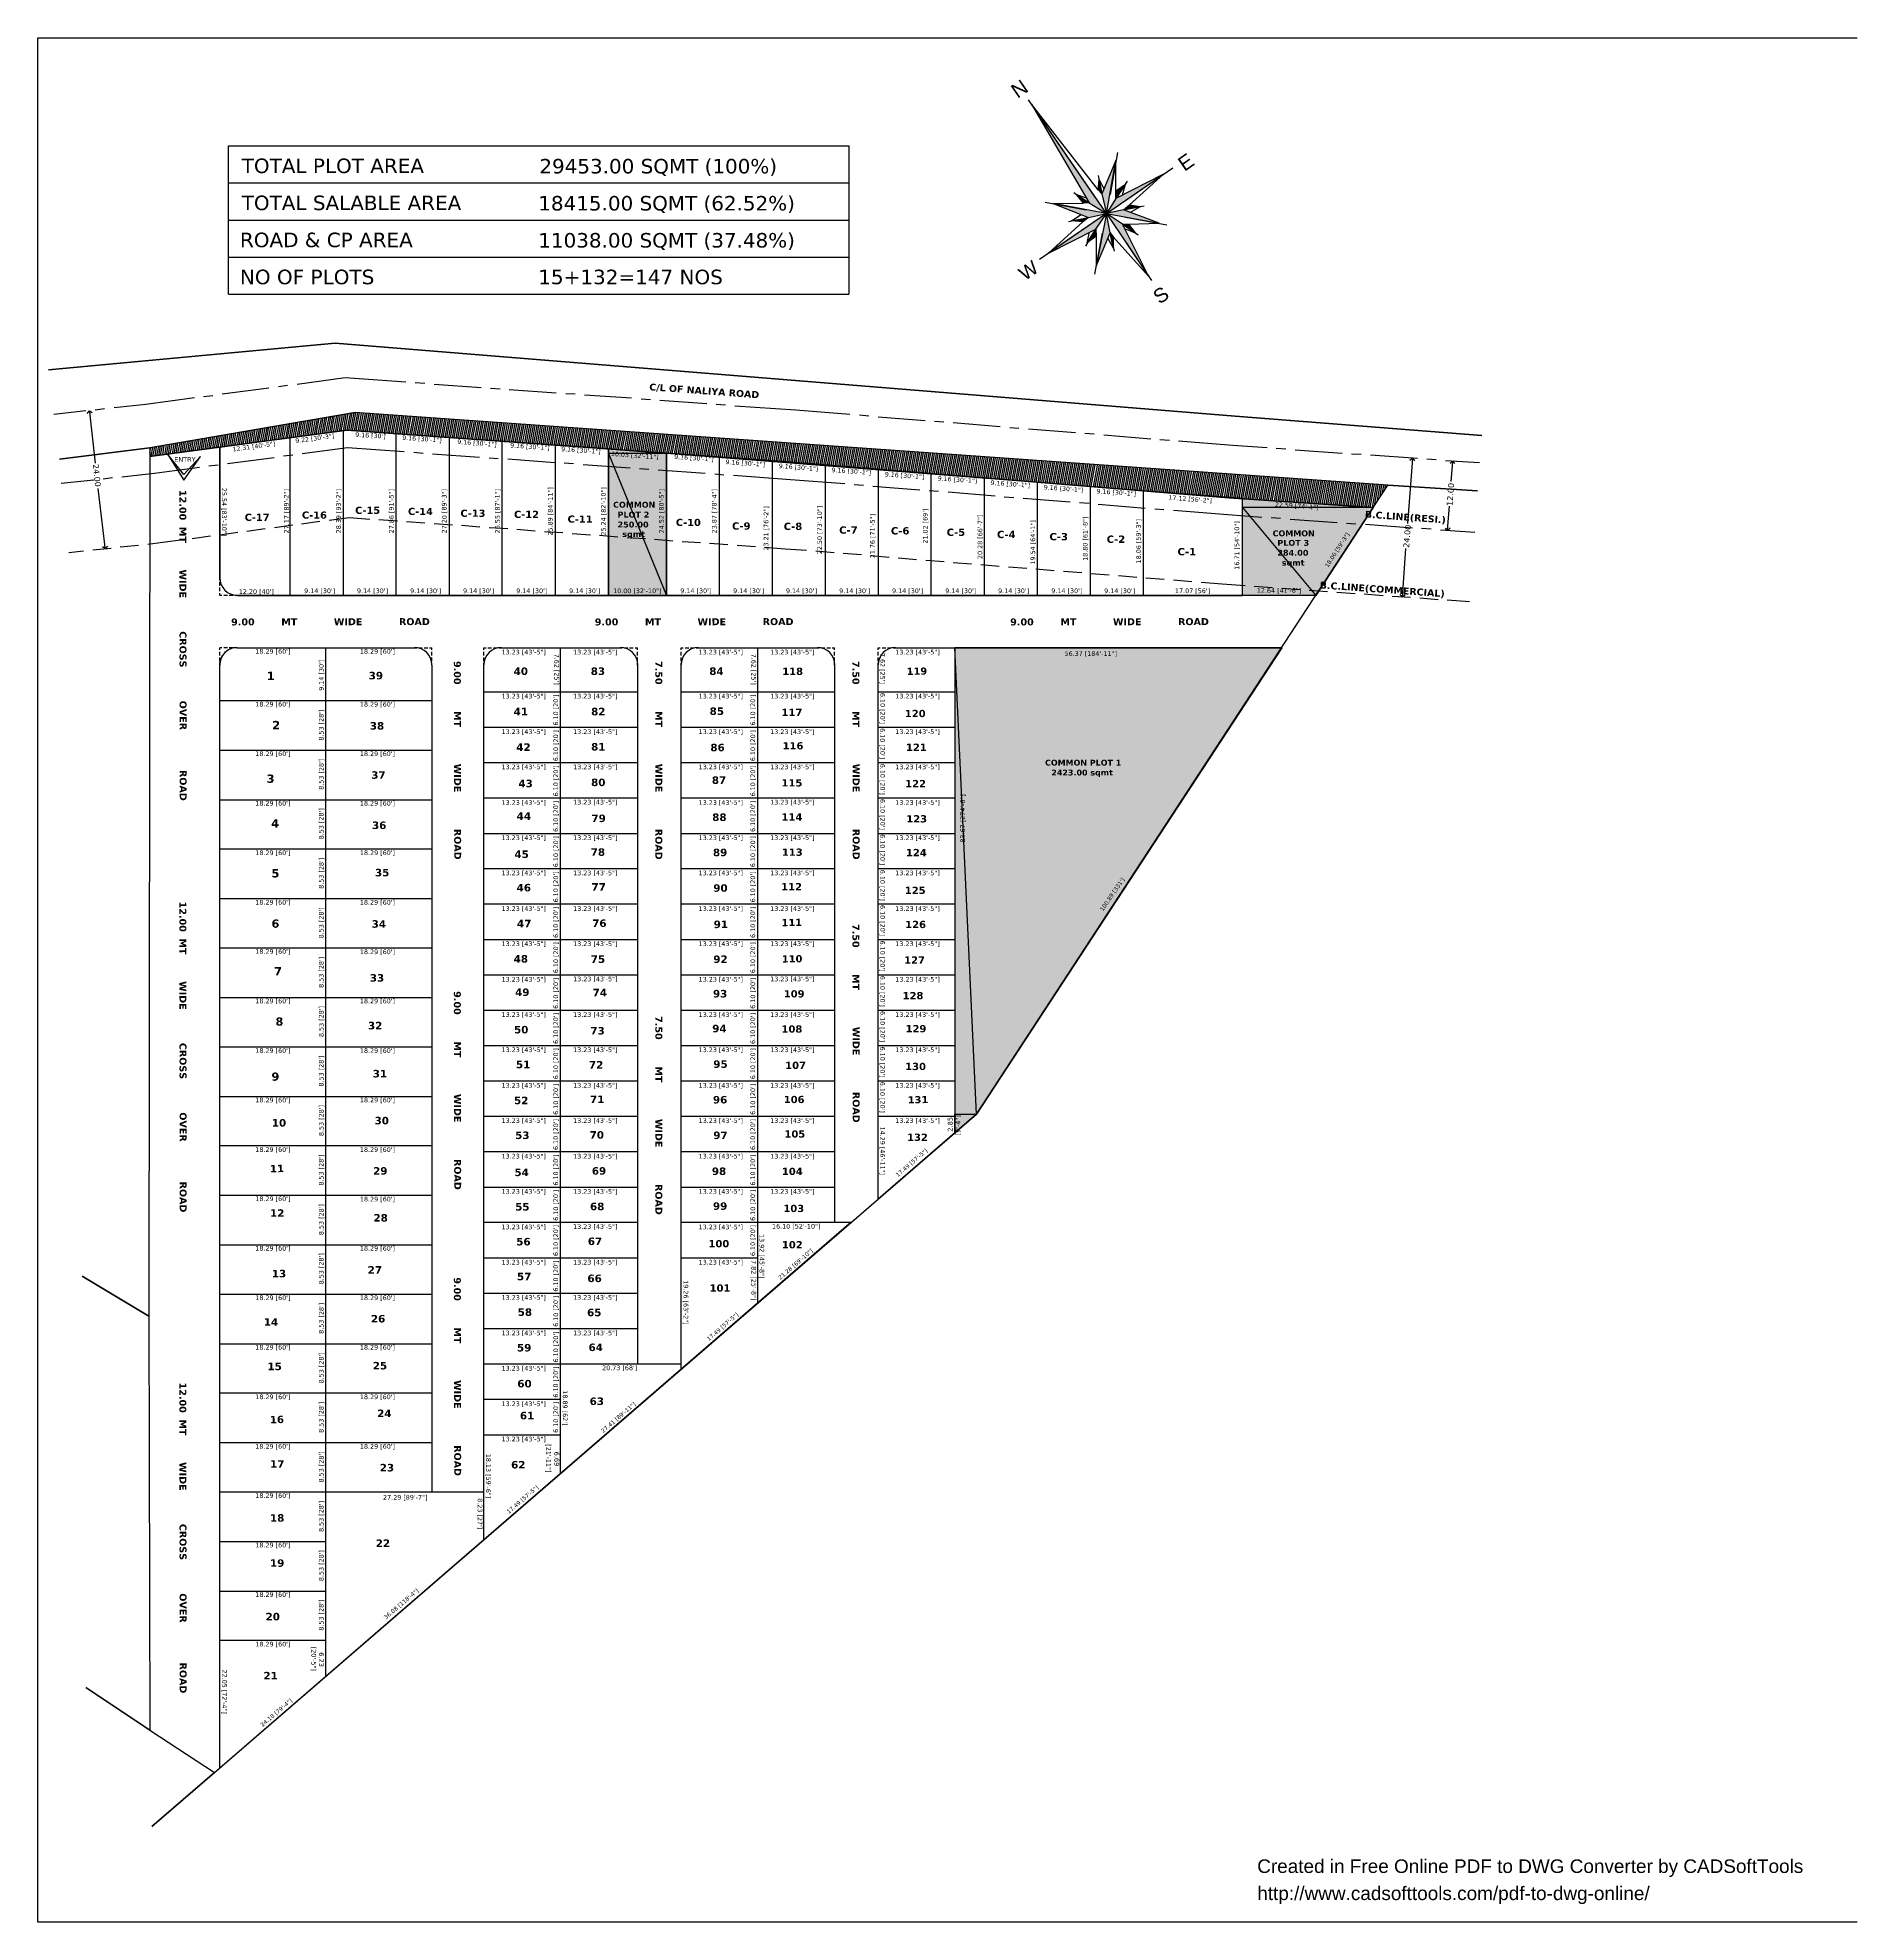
# Model space of a CAD drawing. Header units: millimetres. Extents: x 0 to 210, y 40 to 257.
import ezdxf
from ezdxf.xclip import XClip

# ---------------------------------------------------------------- set-up
doc = ezdxf.new("R2010")
doc.units = ezdxf.units.MM
doc.header["$MEASUREMENT"] = 0
doc.header["$XCLIPFRAME"] = 0
doc.layers.get('0').update_dxf_attribs({"linetype": 'CONTINUOUS'})
doc.layers.add('200CBD0', color=7, linetype='CONTINUOUS')
doc.styles.add('200CC60', font='Arial.ttf')
doc.styles.add('Swis721BT$001H0', font='')
doc.styles.add('Verdana$001H0', font='')
doc.styles.add('Verdana$101H0', font='')
doc.styles.get('Swis721BT$001H0').set_extended_font_data('Swis721BT')
doc.styles.get('Verdana$001H0').set_extended_font_data('Verdana')
doc.styles.get('Verdana$101H0').set_extended_font_data('Verdana', bold=True)

# ---------------------------------------------------------------- blocks, each defined once
blk = doc.blocks.new('MF3642_6')
at = {"true_color": 0x000007}
for points in [[(123.2746639112632, 236.9396613706524), (114.6386641042928, 249.5549944220111), (121.284997289069, 238.1673280098786)], [(123.2746639112632, 236.9396613706524), (124.375330553328, 243.0356612343962), (122.7666639226178, 239.1833279871692)], [(123.2746639112632, 236.9396613706524), (129.8786637636522, 241.4693279360732), (124.375330553328, 238.6753279985239)], [(122.7666639226178, 239.1833279871692), (122.3433305987467, 239.6489946434274), (122.427997263521, 240.8343279502665)], [(124.375330553328, 238.6753279985239), (124.375330553328, 239.5643279786532), (125.4759971953928, 240.3263279616212)], [(123.2746639112632, 236.9396613706524), (117.1363307151323, 238.0826613451044), (121.2003306242948, 236.4739947143942)], [(121.284997289069, 238.1673280098786), (120.6499973032624, 238.1249946774915), (119.8879973202944, 239.098661322395)], [(123.2746639112632, 236.9396613706524), (129.3706637750069, 235.7966613962005), (125.2643305334573, 237.3629946945235)], [(125.2643305334573, 237.3629946945235), (125.9416638516511, 237.9133280155559), (127.2116638232643, 237.7439946860075)], [(123.2746639112632, 236.9396613706524), (116.5859973940998, 232.3676614728446), (122.046997272037, 235.1193280780067)], [(121.2003306242948, 236.4739947143942), (120.5653306384881, 235.9659947257489), (119.2529973344877, 236.0929947229102)], [(122.046997272037, 235.1193280780067), (122.0893306044241, 234.3149947626517), (121.0733306271335, 233.5529947796837)], [(123.2746639112632, 236.9396613706524), (122.0893306044241, 230.8436615069087), (123.6979972351343, 234.6959947541356)], [(123.2746639112632, 236.9396613706524), (128.1429971357807, 229.7006615324567), (125.137330536296, 235.7119947314262)], [(125.137330536296, 235.7119947314262), (125.8146638544897, 235.7119947314262), (126.6189971698448, 234.6959947541356)], [(123.6979972351343, 234.6959947541356), (124.0789972266182, 234.2303280978774), (124.0789972266182, 232.9603281262641)]]:
    blk.add_hatch(color=0, dxfattribs=at).paths.add_polyline_path(points)
at = {"color": 0, "linetype": 'Continuous', "lineweight": 25, "true_color": 0x000007}
for p, q in [((114.2576641128088, 250.0629944106564), (121.9623306072628, 238.8023279956853)), ((122.3433305987467, 239.6489946434274), (114.6386641042928, 249.5549944220111)), ((93.55666457551222, 244.7289945298806), (93.55666457551222, 227.6263282454883)), ((124.5446638828764, 243.9669945469126), (123.6979972351343, 239.1409946547821)), ((124.375330553328, 239.5643279786532), (124.375330553328, 243.0356612343962)), ((125.137330536296, 238.2096613422657), (130.93699707333, 242.188994586654)), ((125.9416638516511, 237.9133280155559), (129.8786637636522, 241.4693279360732)), ((22.01333284129699, 240.4533279587825), (93.55666457551222, 240.4533279587825)), ((122.427997263521, 240.8343279502665), (123.0206639169405, 239.7336613082017)), ((124.375330553328, 238.6753279985239), (124.375330553328, 239.5643279786532)), ((125.6876638573284, 240.6649946207181), (124.5023305504893, 238.8023279956853)), ((125.137330536296, 239.098661322395), (125.4759971953928, 240.3263279616212)), ((116.2049974026159, 238.2519946746528), (120.9463306299721, 237.3629946945235)), ((117.1363307151323, 238.0826613451044), (120.6499973032624, 238.1249946774915)), ((120.9886639623592, 238.717661330911), (119.8879973202944, 239.098661322395)), ((125.2643305334573, 237.3629946945235), (125.9416638516511, 237.9133280155559)), ((125.4759971953928, 237.4053280269106), (127.6349971471355, 237.8286613507817)), ((126.0686638488124, 237.0666613678138), (127.2116638232643, 237.7439946860075)), ((22.01333284129699, 236.1776613876845), (93.55666457551222, 236.1776613876845)), ((115.5699974168092, 231.6479948222637), (121.3273306214561, 235.627328066652)), ((120.5653306384881, 235.9659947257489), (116.5859973940998, 232.3676614728446)), ((118.9143306753909, 236.008328058136), (120.9886639623592, 236.4316613820071)), ((119.2529973344877, 236.0929947229102), (120.3536639765526, 236.8126613734911)), ((121.2003306242948, 236.4739947143942), (120.5653306384881, 235.9659947257489)), ((121.9623306072628, 234.9923280808454), (120.8616639651979, 233.1719947881997)), ((122.046997272037, 235.1193280780067), (122.0893306044241, 234.3149947626517)), ((124.5446638828764, 235.0346614132325), (128.4816637948776, 229.1926615438114)), ((125.137330536296, 235.7119947314262), (126.9576638289417, 234.4843280922001)), ((125.137330536296, 235.7119947314262), (125.8146638544897, 235.7119947314262)), ((125.4336638630057, 235.1616614103938), (126.6189971698448, 234.6959947541356)), ((125.4759971953928, 236.5163280467813), (130.2596637551362, 235.627328066652)), ((125.8146638544897, 235.7119947314262), (129.3706637750069, 235.7966613962005)), ((121.0733306271335, 233.5529947796837), (121.3273306214561, 234.7806614189098)), ((122.808997255005, 234.6536614217485), (121.9199972748757, 229.9123281943922)), ((122.0893306044241, 234.3149947626517), (122.0893306044241, 230.8436615069087)), ((123.4439972408116, 234.060994768329), (124.0789972266182, 232.9603281262641)), ((123.6979972351343, 234.6959947541356), (124.1636638913925, 232.5793281347802)), ((123.6979972351343, 234.6959947541356), (124.0789972266182, 234.2303280978774)), ((124.0789972266182, 234.2303280978774), (128.1429971357807, 229.7006615324567)), ((22.01333284129699, 231.9019948165864), (93.55666457551222, 231.9019948165864)), ((22.01333284129699, 227.6263282454883), (93.55666457551222, 227.6263282454883))]:
    blk.add_line(p, q, dxfattribs=at)
at = {"color": 0, "linetype": 'Continuous', "lineweight": 30, "true_color": 0x000007}
for p, q in [((20.99733286400636, 209.9309953076765), (20.99733286400636, 194.8603289778655)), ((22.98699948620051, 186.8169958243147), (43.43399902917445, 186.8169958243147)), ((53.46699880491943, 186.8169958243147), (67.18299849834294, 186.8169958243147)), ((76.19999829679728, 186.8169958243147), (89.91599799022079, 186.8169958243147)), ((98.93299778867514, 186.8169958243147), (105.7909976353869, 186.8169958243147))]:
    blk.add_line(p, q, dxfattribs=at)
at = {"color": 0, "linetype": 'Continuous', "lineweight": 25, "true_color": 0x000007}
for points in [[(0, 257.2173275840779), (209.9309953076765, 257.2173275840779), (209.9309953076765, 39.75099911149591), (0, 39.75099911149591)], [(15.02833299742391, 209.1266619923214), (16.84866629006962, 206.1633287252237), (18.79599957987666, 208.8726619979988), (16.84866629006962, 206.7983287110304)]]:
    blk.add_lwpolyline(points, close=True, dxfattribs=at)
at = {"color": 0, "linetype": 'Continuous', "lineweight": -2, "true_color": 0x000007}
for points in [[(123.2746639112632, 236.9396613706524), (114.6386641042928, 249.5549944220111), (121.284997289069, 238.1673280098786)], [(123.2746639112632, 236.9396613706524), (124.375330553328, 243.0356612343962), (122.7666639226178, 239.1833279871692)], [(123.2746639112632, 236.9396613706524), (129.8786637636522, 241.4693279360732), (124.375330553328, 238.6753279985239)], [(122.7666639226178, 239.1833279871692), (122.3433305987467, 239.6489946434274), (122.427997263521, 240.8343279502665)], [(124.375330553328, 238.6753279985239), (124.375330553328, 239.5643279786532), (125.4759971953928, 240.3263279616212)], [(123.2746639112632, 236.9396613706524), (117.1363307151323, 238.0826613451044), (121.2003306242948, 236.4739947143942)], [(121.284997289069, 238.1673280098786), (120.6499973032624, 238.1249946774915), (119.8879973202944, 239.098661322395)], [(123.2746639112632, 236.9396613706524), (129.3706637750069, 235.7966613962005), (125.2643305334573, 237.3629946945235)], [(125.2643305334573, 237.3629946945235), (125.9416638516511, 237.9133280155559), (127.2116638232643, 237.7439946860075)], [(123.2746639112632, 236.9396613706524), (116.5859973940998, 232.3676614728446), (122.046997272037, 235.1193280780067)], [(121.2003306242948, 236.4739947143942), (120.5653306384881, 235.9659947257489), (119.2529973344877, 236.0929947229102)], [(122.046997272037, 235.1193280780067), (122.0893306044241, 234.3149947626517), (121.0733306271335, 233.5529947796837)], [(123.2746639112632, 236.9396613706524), (122.0893306044241, 230.8436615069087), (123.6979972351343, 234.6959947541356)], [(123.2746639112632, 236.9396613706524), (128.1429971357807, 229.7006615324567), (125.137330536296, 235.7119947314262)], [(125.137330536296, 235.7119947314262), (125.8146638544897, 235.7119947314262), (126.6189971698448, 234.6959947541356)], [(123.6979972351343, 234.6959947541356), (124.0789972266182, 234.2303280978774), (124.0789972266182, 232.9603281262641)]]:
    blk.add_lwpolyline(points, close=True, dxfattribs=at)
at = {"color": 0, "linetype": 'Continuous', "lineweight": 25, "true_color": 0x000007}
for points in [[(22.01333284129699, 227.6263282454883), (22.01333284129699, 244.7289945298806), (93.55666457551222, 244.7289945298806)], [(119.5069973288104, 239.3526613167177), (121.284997289069, 238.1673280098786), (120.6499973032624, 238.1249946774915)], [(122.3433305987467, 241.2999946065247), (122.7666639226178, 239.1833279871692), (122.3433305987467, 239.6489946434274)]]:
    blk.add_lwpolyline(points, dxfattribs=at)
at = {"color": 0, "linetype": 'Continuous', "lineweight": 30, "true_color": 0x000007}
for points in [[(22.98699948620051, 192.8706623556713), (65.82833186195543, 192.8706623556713), (65.82833186195543, 209.7616619781281), (35.64466586994628, 211.9206619298706), (20.99733286400636, 209.9309953076765)], [(105.7909976353869, 186.8169958243147), (105.7909976353869, 130.8523304085558), (96.94333116648099, 123.1899972464889), (96.94333116648099, 184.8273292021205)], [(91.90566461241494, 184.8273292021205), (91.90566461241494, 120.522997306101), (93.85299790222199, 120.522997306101), (20.99733286400636, 57.53099871408195), (20.99733286400636, 184.8273292021205)], [(45.46599898375571, 184.8273292021205), (45.46599898375571, 89.40799800157548), (51.47733218272528, 89.40799800157548), (51.47733218272528, 184.8273292021205)], [(69.17266512053709, 184.8273292021205), (69.17266512053709, 104.1823310046767), (74.21033167460313, 104.1823310046767), (74.21033167460313, 184.8273292021205)]]:
    blk.add_lwpolyline(points, dxfattribs=at)
blk.add_lwpolyline([(72.51699837911875, 192.8706623556713), (138.9803302268808, 192.8706623556713), (138.9803302268808, 204.0466621058683), (72.51699837911875, 209.2536619894828)], close=True, dxfattribs=at)
for points in [[(20.99733286400636, 194.881495644059), (20.99733286400636, 193.7709484683609), (21.89761380905279, 192.8706623556713), (23.00816615239407, 192.8706623556713)], [(23.00816615239407, 186.8593291567018), (21.89761380905279, 186.8593291567018), (20.99733286400636, 185.9590430440122), (20.99733286400636, 184.8484958683141)], [(45.46599898375571, 184.8484958683141), (45.46599898375571, 185.9590430440122), (44.56571803870929, 186.8593291567018), (43.455165695368, 186.8593291567018)], [(53.48816547111298, 186.8593291567018), (52.3776131277717, 186.8593291567018), (51.47733218272528, 185.9590430440122), (51.47733218272528, 184.8484958683141)], [(69.21499845292419, 184.8484958683141), (69.21499845292419, 185.9590430440122), (68.31471750787777, 186.8593291567018), (67.20416516453649, 186.8593291567018)], [(76.22116496299084, 186.8593291567018), (75.11061261964956, 186.8593291567018), (74.21033167460313, 185.9590430440122), (74.21033167460313, 184.8484958683141)], [(91.94799794480205, 184.8484958683141), (91.94799794480205, 185.9590430440122), (91.04772216739875, 186.8593291567018), (89.93716465641434, 186.8593291567018)], [(98.95416445486869, 186.8593291567018), (97.8436069438843, 186.8593291567018), (96.94333116648099, 185.9590430440122), (96.94333116648099, 184.8484958683141)]]:
    blk.add_open_spline(points, degree=3, dxfattribs=at)
at = {"color": 0, "true_color": 0x000007}
for s, height, style, p in [('TOTAL PLOT AREA', 1.677104531823773, 'Verdana$001H0', (23.53733280723294, 241.5963279332345)), ('29453.00 SQMT (100%)', 1.673756732471164, 'Verdana$001H0', (57.86966537317883, 241.5539946008474)), ('TOTAL SALABLE AREA', 1.675984996503334, 'Verdana$001H0', (23.53733280723294, 237.3206613621364)), ('18415.00 SQMT (62.52%)', 1.673709681688168, 'Verdana$001H0', (57.74266537601749, 237.2783280297493)), ('ROAD & CP AREA', 1.677665517075304, 'Verdana$001H0', (23.32566614529739, 233.0449947910384)), ('11038.00 SQMT (37.48%)', 1.673709681688168, 'Verdana$001H0', (57.74266537601749, 233.0026614586512)), ('NO OF PLOTS', 1.680699997729471, 'Verdana$001H0', (23.32566614529739, 228.7693282199403)), ('15+132=147 NOS', 1.677249995015881, 'Verdana$001H0', (57.74266537601749, 228.7693282199403)), ('C-17', 0.8256965486804881, 'Verdana$101H0', (23.87599946632982, 201.4643288302546)), ('COMMON', 0.6743697688102088, 'Verdana$101H0', (66.37866518298786, 202.9883287961905)), ('PLOT 2', 0.6777278593578205, 'Verdana$101H0', (66.88666517163317, 201.8453288217386)), ('250.00', 0.6778244465081962, 'Verdana$101H0', (66.88666517163317, 200.7023288472866)), ('sqmt', 0.6757140460151186, 'Verdana$101H0', (67.4369984926656, 199.6016622052218)), ('COMMON', 0.6743697688102042, 'Verdana$101H0', (142.4516634826238, 199.686328869996)), ('C-1', 0.8426537679524392, 'Verdana$101H0', (131.4873303943624, 197.4849955858663)), ('284.00', 0.6777477012559364, 'Verdana$101H0', (143.0019968036562, 197.4426622534792)), ('PLOT 3', 0.6777278593578205, 'Verdana$101H0', (143.0019968036562, 198.5856622279311)), ('sqmt', 0.6757140460151199, 'Verdana$101H0', (143.5099967923015, 196.2996622790272)), ('1', 0.9674839705159335, 'Verdana$101H0', (26.41599940955639, 183.091662574249)), ('39', 0.8661305896972835, 'Verdana$101H0', (38.18466581317286, 183.1763292390232)), ('40', 0.8661305896972835, 'Verdana$101H0', (54.90633210608115, 183.6843292276685)), ('83', 0.8655301027582837, 'Verdana$101H0', (63.79633190737417, 183.6843292276685)), ('84', 0.865530102758286, 'Verdana$101H0', (77.46999826841056, 183.6843292276685)), ('118', 0.8352103699377166, 'Verdana$101H0', (85.89433141344539, 183.6843292276685)), ('COMMON PLOT 1', 0.6706841392295626, 'Verdana$101H0', (116.2049974026159, 173.2279961280525)), ('2423.00 sqmt', 0.6695284854142137, 'Verdana$101H0', (116.9246640531967, 172.0849961536005)), ('132', 0.8355040400588919, 'Verdana$101H0', (100.2876644250626, 129.9209970960394)), ('102', 0.8355040400588939, 'Verdana$101H0', (85.85199808105827, 117.5173307066162)), ('101', 0.8355040400588939, 'Verdana$101H0', (77.51233160079768, 112.5219974849373)), ('63', 0.866130589697276, 'Verdana$101H0', (63.66933191021284, 99.44099777732045)), ('62', 0.8664305965150114, 'Verdana$101H0', (54.60999877937139, 92.11733127435049)), ('22', 0.8703158769458619, 'Verdana$101H0', (38.98899912852794, 83.05799814350904)), ('21', 0.8703158769458619, 'Verdana$101H0', (26.0349994180724, 67.77566515176247))]:
    blk.add_text(s, height=height, dxfattribs=dict(at, style=style)).set_placement(p)
at = {"color": 0, "true_color": 0x000001, "style": 'Verdana$001H0'}
for s, height, p in [('ENTRY', 0.5459725992149617, (15.74799964800477, 208.2799953445792)), ('13.23 [43\'-5"]', 0.5359666076559256, (84.49733144467076, 127.8889971414581)), ('13.23 [43\'-5"]', 0.5359666076559254, (84.49733144467076, 123.8249972322956)), ('16.10 [52\'-10"]', 0.5358978734666204, (84.70899810660632, 119.8033306555202)), ('13.23 [43\'-5"]', 0.5359666076559261, (61.76433195279291, 107.4843309308713)), ("20.73 [68']", 0.5362679569916974, (65.10866521137457, 103.4626643540959))]:
    blk.add_text(s, height=height, dxfattribs=at).set_placement(p)
at = {"color": 0, "true_color": 0x000007, "style": 'Verdana$101H0'}
for s, height, rotation, p in [('12.00  MT        WIDE          CROSS          OVER            ROAD', 0.8030569181581031, 270.0658874511719, (16.34066630142431, 205.0203287507718)), ('9.00        MT           WIDE           ROAD', 0.803233944814397, 0.1042782068252564, (64.26199856363237, 189.3993290999284)), ('9.00        MT           WIDE           ROAD', 0.803233944814396, 0.1042782068252564, (112.1833308258404, 189.3993290999284)), ('9.00        MT           WIDE           ROAD', 0.8032339444497234, 270.1042785644531, (48.00599892698229, 185.2929958583787)), ('7.50        MT           WIDE           ROAD', 0.8033389682534693, 270, (71.24699840750546, 185.2929958583787)), ('7.50        MT           WIDE           ROAD', 0.8032339444497234, 270.1042785644531, (93.9799978993833, 185.2929958583787)), ('119', 0.8264167995891258, 1.021638870239258, (100.2453310926755, 183.6843292276685)), ('12.00  MT        WIDE          CROSS          OVER            ROAD', 0.8030569181581038, 270.0658874511719, (16.34066630142431, 157.5223298124348)), ('7.50        MT           WIDE           ROAD', 0.8032339444497227, 270.1042785644531, (93.9799978993833, 154.9399965368211)), ('9.00        MT           WIDE           ROAD', 0.8032339444497237, 270.1042785644531, (48.00599892698229, 147.1929967099801)), ('7.50        MT           WIDE           ROAD', 0.8033389682534683, 270, (71.24699840750546, 144.3143301076566)), ('9.00        MT           WIDE           ROAD', 0.8032339444497236, 270.1042785644531, (48.00599892698229, 114.1729974480346)), ('12.00  MT        WIDE          CROSS          OVER            ROAD', 0.8030569181581034, 270.0658874511719, (16.34066630142431, 102.0233310529341))]:
    blk.add_text(s, height=height, rotation=rotation, dxfattribs=at).set_placement(p)
at = {"color": 0, "true_color": 0x000001, "style": 'Verdana$001H0'}
for s, height, rotation, p in [("18.89 [62']", 0.5362679569916996, 270, (60.57899864595384, 101.1343310728048)), ('27.41 [89\'-11"]', 0.4821758654493707, 40.87492370605469, (65.23566520853589, 96.18133118351301))]:
    blk.add_text(s, height=height, rotation=rotation, dxfattribs=at).set_placement(p)
blk = doc.blocks.new('1FDCE70')
at = {"layer": '200CBD0', "color": 0, "true_color": 0x000001, "style": '200CC60'}
for s, p in [('Created in Free Online PDF to DWG Converter by CADSoftTools', (0, -0)), ('http://www.cadsofttools.com/pdf-to-dwg-online/', (0, -2))]:
    blk.add_text(s, height=1, dxfattribs=at).set_placement(p)

msp = doc.modelspace()

# ---------------------------------------------------------------- hatches: boundary and pattern name
at = {"true_color": 0xafd9aa}
for points in [[(65.82833186195543, 209.7616619781281), (72.51699837911875, 209.2536619894828), (65.82833186195543, 209.2536619894828)], [(138.9803302268808, 204.0466621058683), (154.0509965566918, 202.9883287961905), (138.9803302268808, 202.9883287961905)], [(105.7909976353869, 186.8169958243147), (143.5099967923015, 186.8169958243147), (108.2886642462264, 133.0113303602984)]]:
    msp.add_hatch(color=0, dxfattribs=at).paths.add_polyline_path(points)
h = msp.add_hatch(color=0, dxfattribs=at)
h.paths.add_polyline_path([(72.51699837911875, 209.2536619894828), (65.82833186195543, 209.2536619894828), (72.51699837911875, 192.8706623556713)])
h.paths.add_polyline_path([(65.82833186195543, 209.2536619894828), (72.51699837911875, 192.8706623556713), (65.82833186195543, 192.8706623556713)])
h = msp.add_hatch(color=0, dxfattribs=at)
h.paths.add_polyline_path([(154.0509965566918, 202.9883287961905), (138.9803302268808, 202.9883287961905), (147.4469967043027, 192.8706623556713)])
h.paths.add_polyline_path([(138.9803302268808, 202.9883287961905), (147.4469967043027, 192.8706623556713), (138.9803302268808, 192.8706623556713)])
h = msp.add_hatch(color=0, dxfattribs=at)
h.paths.add_polyline_path([(105.7909976353869, 186.8169958243147), (105.7909976353869, 133.0113303602984), (108.2886642462264, 133.0113303602984)])
h.paths.add_polyline_path([(105.7909976353869, 133.0113303602984), (108.2886642462264, 133.0113303602984), (105.7909976353869, 130.8523304085558)])

# ---------------------------------------------------------------- linework, layer by layer
at = {"color": 0, "linetype": 'Continuous', "lineweight": 30, "true_color": 0x000007}
for p, q in [((20.19299954865128, 215.899995174259), (19.13466623897354, 215.7729951770976)), ((26.66999940387905, 216.7889951543883), (21.29366619071613, 216.0693285038074)), ((28.82899935562164, 217.085328481098), (27.7706660459439, 216.9159951515496)), ((44.66166566840063, 217.2969951430336), (43.56099902633578, 217.3816618078078)), ((51.1386655236284, 216.8313284867754), (45.71999897807837, 217.2123284782594)), ((53.33999880775809, 216.6619951572269), (52.23933216569325, 216.7466618220012)), ((59.81699866298587, 216.1963285009687), (54.39833211743584, 216.5773284924527)), ((62.01833194711556, 216.0693285038074), (60.91766530505072, 216.1116618361945)), ((68.49533180234333, 215.6036618475492), (63.07666525679331, 215.9846618390332)), ((70.69666508647303, 215.4343285180008), (69.59599844440818, 215.518995182775)), ((77.1736649417008, 214.9686618617426), (71.75499839615077, 215.3496618532265)), ((5.545666542711357, 214.1643285463875), (1.862666625032822, 213.7409952225164)), ((7.704666494453948, 214.375995208323), (6.646333184776207, 214.2489952111617)), ((79.3326648934434, 214.7993285321941), (78.27433158376564, 214.8839951969683)), ((95.88499785680324, 213.5293285605808), (94.7843312147384, 213.6563285577421)), ((102.361997712031, 213.0213285719355), (96.94333116648099, 213.4446618958066)), ((104.5209976637736, 212.8519952423871), (103.4626643540959, 212.9366619071613)), ((111.0403308513885, 212.3016619213547), (105.6216643058385, 212.7673285776129)), ((113.1993308031311, 212.1323285918062), (112.1409974934533, 212.2169952565804)), ((119.718663990746, 211.6243286031609), (114.2999974451959, 212.047661927032)), ((121.8776639424885, 211.4549952736124), (120.7769973004237, 211.5396619383867)), ((128.3969971301034, 210.90466195258), (122.9783305845534, 211.3703286088382)), ((29.42166600904117, 209.0419953275472), (28.36333269936343, 208.9149953303859)), ((44.44999900646508, 209.2536619894828), (43.39166569678734, 209.338328654257)), ((50.96933219407996, 208.7879953332246), (45.55066564852993, 209.1689953247085)), ((130.555997081846, 210.7353286230316), (129.4553304397812, 210.8199952878058)), ((143.9756634485597, 209.719328645741), (142.8749968064949, 209.8039953105152)), ((150.4949966361746, 209.2536619894828), (145.0763300906246, 209.6346619809667)), ((152.6539965879172, 209.1266619923214), (151.5533299458524, 209.1689953247085)), ((159.1733297755321, 208.6609953360632), (153.7546632299821, 209.0419953275472)), ((20.82799953445792, 207.8989953530952), (19.72733289239308, 207.7719953559339)), ((27.26266605729858, 208.7456620008374), (21.88633284413566, 208.0259953502566)), ((53.12833214582255, 208.6186620036761), (52.0699988361448, 208.7033286684503)), ((59.64766533343742, 208.1529953474179), (54.2289987878874, 208.576328671289)), ((61.80666528518002, 208.0259953502566), (60.74833197550227, 208.1106620150308)), ((68.3259984727949, 207.5603286939984), (62.90733192724487, 207.9413286854823)), ((70.48499842453748, 207.3909953644499), (69.42666511485974, 207.4756620292241)), ((77.00433161215236, 206.9253287081917), (71.58566506660233, 207.3063286996757)), ((79.16333156389496, 206.7559953786433), (78.10499825421721, 206.8406620434175)), ((161.3323297272747, 208.4916620065148), (160.2316630852098, 208.576328671289)), ((166.3276629489536, 208.1529953474179), (162.3906630369524, 208.4069953417406)), ((6.476999855227769, 206.1633287252237), (2.709333272775015, 205.7823287337398)), ((8.635999806970359, 206.4173287195464), (7.535333164905508, 206.2903287223851)), ((95.2499978709966, 205.5283287394171), (94.19166456131886, 205.6129954041913)), ((101.7693310586115, 205.0203287507718), (96.35066451306145, 205.4436620746429)), ((103.9283310103541, 204.8509954212234), (102.8276643682892, 204.9356620859976)), ((110.4476641979689, 204.3006621001909), (105.0289976524189, 204.7663287564491)), ((112.6066641497115, 204.1313287706425), (111.5059975076467, 204.2159954354167)), ((119.0836640049393, 203.6233287819972), (113.6649974593893, 204.0466621058683)), ((121.284997289069, 203.4539954524487), (120.1843306470042, 203.538662117223)), ((127.7619971442968, 202.9036621314163), (122.3433305987467, 203.3693287876745)), ((129.9209970960394, 202.7343288018679), (128.8626637863616, 202.8189954666421)), ((23.07166615097473, 200.1096621938671), (20.99733286400636, 199.8133288671573)), ((26.24666608000795, 200.5329955177382), (24.12999946065247, 200.2366621910284)), ((29.42166600904117, 200.9563288416093), (27.30499938968569, 200.6599955148995)), ((32.55433260568729, 201.3796621654804), (30.4376659863318, 201.0833288387706)), ((41.48666573936741, 201.4219954978675), (39.36999912001193, 201.5913288274159)), ((44.66166566840063, 201.2103288359319), (42.54499904904515, 201.3373288330933)), ((47.83666559743385, 200.9563288416093), (45.71999897807837, 201.1256621711577)), ((51.01166552646707, 200.7446621796737), (48.89499890711159, 200.9139955092222)), ((54.2289987878874, 200.5329955177382), (52.0699988361448, 200.6599955148995)), ((57.40399871692062, 200.2789955234155), (55.28733209756514, 200.448328852964)), ((60.57899864595384, 200.06732886148), (58.46233202659836, 200.1943288586413)), ((143.3829967951402, 201.7183288245772), (142.2823301530754, 201.8029954893515)), ((149.9023299827551, 201.252662168319), (144.4836634372051, 201.633662159803)), ((152.0613299344977, 201.0833288387706), (150.9606632924328, 201.1679955035448)), ((158.5806631221126, 200.6176621825124), (153.1619965765625, 201.0409955063835)), ((160.7396630738552, 200.4906621853511), (159.6389964317903, 200.5753288501253)), ((165.7773296279212, 200.1096621938671), (161.84032971592, 200.4059955205769)), ((5.2916665483887, 197.9506622421245), (3.598333252904316, 197.781328912576)), ((8.46666647742192, 198.2893289012214), (6.34999985806644, 198.0776622392858)), ((11.64166640645514, 198.6279955603183), (9.52499978709966, 198.4163288983827)), ((19.93899955432862, 199.686328869996), (17.82233293497314, 199.3899955432862)), ((63.75399857498706, 199.8133288671573), (61.63733195563158, 199.9826621967057)), ((66.92899850402029, 199.6016622052218), (64.8123318846648, 199.7709955347702)), ((70.1039984330535, 199.3899955432862), (67.98733181369802, 199.5169955404475)), ((73.27899836208672, 199.1359955489636), (71.16233174273124, 199.305328878512)), ((76.45399829111994, 198.924328887028), (74.33733167176446, 199.0513288841893)), ((79.62899822015316, 198.7126622250925), (77.51233160079768, 198.8396622222538)), ((82.80399814918638, 198.4586622307698), (80.6873315298309, 198.6279955603183)), ((91.86333128002784, 197.781328912576), (89.74666466067235, 197.9506622421245)), ((95.03833120906106, 197.5273289182534), (92.92166458970557, 197.6966622478018)), ((98.21333113809428, 197.2309955915436), (96.09666451873879, 197.4426622534792)), ((101.3883310671275, 196.976995597221), (99.27166444777201, 197.1463289267694)), ((104.5633309961607, 196.7229956028983), (102.4466643768052, 196.8923289324468)), ((107.7383309251939, 196.4689956085757), (105.6216643058385, 196.6383289381241)), ((110.9133308542272, 196.214995614253), (108.7966642348717, 196.3843289438014)), ((114.0883307832604, 195.9609956199303), (111.9716641639049, 196.1303289494788)), ((117.2633307122936, 195.7069956256077), (115.1466640929381, 195.8763289551561)), ((120.4383306413268, 195.452995631285), (118.3216640219713, 195.6223289608335)), ((123.61333057036, 195.1989956369624), (121.4966639510045, 195.3683289665108)), ((126.7883304993933, 194.9449956426397), (124.6716638800378, 195.1143289721882)), ((129.9633304284265, 194.6909956483171), (127.846663809071, 194.8603289778655)), ((133.1383303574597, 194.4369956539944), (131.0216637381042, 194.6063289835428)), ((142.4516634826238, 193.7173290034135), (140.3349968632683, 193.886662332962)), ((145.626663411657, 193.505662341478), (143.5099967923015, 193.6749956710264)), ((148.8016633406903, 193.2939956795424), (146.6849967213348, 193.4209956767038)), ((151.9766632697235, 193.0399956852198), (149.859996650368, 193.2093290147682)), ((155.1939965311438, 192.8283290232842), (153.0349965794012, 192.9976623528327)), ((158.368996460177, 192.6166623613487), (156.2523298408215, 192.74366235851)), ((161.5439963892102, 192.362662367026), (159.4273297698548, 192.5319956965745)), ((165.1846629745017, 192.1086623727034), (162.602329698888, 192.3203290346389))]:
    msp.add_line(p, q, dxfattribs=at)
at = {"color": 0, "linetype": 'Continuous', "lineweight": 25, "true_color": 0x000007}
for p, q in [((5.968999866582454, 214.1643285463875), (6.011333198969563, 213.6563285577421)), ((6.011333198969563, 213.6563285577421), (6.646333184776207, 208.1106620150308)), ((29.1253326823314, 192.8706623556713), (29.1253326823314, 211.0316619497414)), ((35.2636658784623, 192.8706623556713), (35.2636658784623, 211.8359952650964)), ((41.35966574220608, 192.8706623556713), (41.35966574220608, 211.4973286059996)), ((47.49799893833697, 192.8706623556713), (47.49799893833697, 211.0739952821285)), ((20.99733286400636, 194.8603289778655), (20.99733286400636, 209.9309953076765)), ((53.59399880208075, 192.8706623556713), (53.59399880208075, 210.6083286258703)), ((59.73233199821165, 192.8706623556713), (59.73233199821165, 210.1849953019992)), ((65.82833186195543, 192.8706623556713), (65.82833186195543, 209.7616619781281)), ((72.51699837911875, 192.8706623556713), (72.51699837911875, 209.2536619894828)), ((78.65533157524963, 192.8706623556713), (78.65533157524963, 208.8303286656117)), ((84.75133143899342, 192.8706623556713), (84.75133143899342, 208.4069953417406)), ((90.8896646351243, 192.8706623556713), (90.8896646351243, 207.8989953530952)), ((96.98566449886809, 192.8706623556713), (96.98566449886809, 207.433328696837)), ((103.0816643626119, 192.8706623556713), (103.0816643626119, 206.9253287081917)), ((158.5383297897255, 208.1529953474179), (158.0303298010801, 201.1679955035448)), ((158.5806631221126, 208.7033286684503), (158.5383297897255, 208.1529953474179)), ((163.1526630199204, 207.814328688321), (163.0256630227591, 205.9939953956753)), ((163.1949963523075, 208.3646620093535), (163.1526630199204, 207.814328688321)), ((7.746999826841057, 198.7549955574796), (6.984999843873084, 205.1896620803202)), ((109.2199975587428, 192.8706623556713), (109.2199975587428, 206.4173287195464)), ((115.3159974224865, 192.8706623556713), (115.3159974224865, 205.9516620632882)), ((121.4543306186174, 192.8706623556713), (121.4543306186174, 205.4436620746429)), ((127.5503304823612, 192.8706623556713), (127.5503304823612, 204.9356620859976)), ((162.6869963636622, 200.8716621768351), (162.8563296932106, 203.157662125739)), ((162.6446630312751, 200.3636621881897), (162.6869963636622, 200.8716621768351)), ((7.789333159228167, 198.2469955688343), (7.746999826841057, 198.7549955574796)), ((157.4799964800477, 193.2093290147682), (157.8186631391446, 198.2893289012214)), ((20.99733286400636, 194.6063289835428), (20.99733286400636, 194.8603289778655)), ((20.99733286400636, 193.9713289977362), (20.99733286400636, 194.3946623216073)), ((20.99733286400636, 193.3363290119295), (20.99733286400636, 193.7596623358006)), ((20.99733286400636, 192.8706623556713), (20.99733286400636, 193.124662349994)), ((21.25133285832902, 192.8706623556713), (20.99733286400636, 192.8706623556713)), ((21.88633284413566, 192.8706623556713), (21.46299952026457, 192.8706623556713)), ((22.52133282994231, 192.8706623556713), (22.09799950607121, 192.8706623556713)), ((22.98699948620051, 192.8706623556713), (22.73299949187786, 192.8706623556713)), ((147.4469967043027, 192.8706623556713), (22.98699948620051, 192.8706623556713)), ((157.4376631476606, 192.6589956937358), (157.4799964800477, 193.2093290147682)), ((20.99733286400636, 186.562995829992), (20.99733286400636, 186.8169958243147)), ((21.25133285832902, 186.8169958243147), (20.99733286400636, 186.8169958243147)), ((20.99733286400636, 185.9279958441854), (20.99733286400636, 186.3513291680565)), ((20.99733286400636, 185.2929958583787), (20.99733286400636, 185.7163291822498)), ((20.99733286400636, 184.8273292021205), (20.99733286400636, 185.0813291964432)), ((21.88633284413566, 186.8169958243147), (21.46299952026457, 186.8169958243147)), ((22.52133282994231, 186.8169958243147), (22.09799950607121, 186.8169958243147)), ((22.98699948620051, 186.8169958243147), (22.73299949187786, 186.8169958243147)), ((22.98699948620051, 186.8169958243147), (43.43399902917445, 186.8169958243147)), ((33.23166592388104, 68.11433181085934), (33.23166592388104, 186.8169958243147)), ((43.43399902917445, 186.8169958243147), (43.73033235588422, 186.8169958243147)), ((43.94199901781977, 186.8169958243147), (44.36533234169086, 186.8169958243147)), ((44.57699900362641, 186.8169958243147), (45.0003323274975, 186.8169958243147)), ((45.21199898943306, 186.8169958243147), (45.46599898375571, 186.8169958243147)), ((45.46599898375571, 186.562995829992), (45.46599898375571, 186.8169958243147)), ((45.46599898375571, 185.9279958441854), (45.46599898375571, 186.3513291680565)), ((45.46599898375571, 185.2929958583787), (45.46599898375571, 185.7163291822498)), ((45.46599898375571, 184.8273292021205), (45.46599898375571, 185.0813291964432)), ((51.47733218272528, 186.8169958243147), (51.73133217704793, 186.8169958243147)), ((51.47733218272528, 186.562995829992), (51.47733218272528, 186.8169958243147)), ((51.47733218272528, 185.9279958441854), (51.47733218272528, 186.3513291680565)), ((51.47733218272528, 185.2929958583787), (51.47733218272528, 185.7163291822498)), ((51.47733218272528, 184.8273292021205), (51.47733218272528, 185.0813291964432)), ((51.94299883898348, 186.8169958243147), (52.36633216285458, 186.8169958243147)), ((52.57799882479012, 186.8169958243147), (53.00133214866122, 186.8169958243147)), ((53.21299881059677, 186.8169958243147), (53.46699880491943, 186.8169958243147)), ((53.46699880491943, 186.8169958243147), (67.18299849834294, 186.8169958243147)), ((60.32499865163118, 91.56699795331807), (60.32499865163118, 186.8169958243147)), ((67.18299849834294, 186.8169958243147), (67.4369984926656, 186.8169958243147)), ((67.64866515460115, 186.8169958243147), (68.07199847847224, 186.8169958243147)), ((68.28366514040779, 186.8169958243147), (68.70699846427888, 186.8169958243147)), ((68.91866512621444, 186.8169958243147), (69.17266512053709, 186.8169958243147)), ((69.17266512053709, 186.562995829992), (69.17266512053709, 186.8169958243147)), ((69.17266512053709, 185.9279958441854), (69.17266512053709, 186.3513291680565)), ((69.17266512053709, 185.2929958583787), (69.17266512053709, 185.7163291822498)), ((69.17266512053709, 184.8273292021205), (69.17266512053709, 185.0813291964432)), ((74.21033167460313, 186.8169958243147), (74.46433166892578, 186.8169958243147)), ((74.21033167460313, 186.562995829992), (74.21033167460313, 186.8169958243147)), ((74.21033167460313, 185.9279958441854), (74.21033167460313, 186.3513291680565)), ((74.21033167460313, 185.2929958583787), (74.21033167460313, 185.7163291822498)), ((74.21033167460313, 184.8273292021205), (74.21033167460313, 185.0813291964432)), ((74.67599833086133, 186.8169958243147), (75.09933165473242, 186.8169958243147)), ((75.31099831666798, 186.8169958243147), (75.73433164053907, 186.8169958243147)), ((75.94599830247462, 186.8169958243147), (76.19999829679728, 186.8169958243147)), ((76.19999829679728, 186.8169958243147), (89.91599799022079, 186.8169958243147)), ((83.05799814350904, 111.2096641809369), (83.05799814350904, 186.8169958243147)), ((89.91599799022079, 186.8169958243147), (90.16999798454344, 186.8169958243147)), ((90.381664646479, 186.8169958243147), (90.80499797035009, 186.8169958243147)), ((91.01666463228564, 186.8169958243147), (91.43999795615673, 186.8169958243147)), ((91.65166461809228, 186.8169958243147), (91.90566461241494, 186.8169958243147)), ((91.90566461241494, 186.562995829992), (91.90566461241494, 186.8169958243147)), ((91.90566461241494, 185.9279958441854), (91.90566461241494, 186.3513291680565)), ((91.90566461241494, 185.2929958583787), (91.90566461241494, 185.7163291822498)), ((91.90566461241494, 184.8273292021205), (91.90566461241494, 185.0813291964432)), ((96.94333116648099, 186.8169958243147), (97.19733116080364, 186.8169958243147)), ((96.94333116648099, 186.562995829992), (96.94333116648099, 186.8169958243147)), ((96.94333116648099, 185.9279958441854), (96.94333116648099, 186.3513291680565)), ((96.94333116648099, 185.2929958583787), (96.94333116648099, 185.7163291822498)), ((96.94333116648099, 184.8273292021205), (96.94333116648099, 185.0813291964432)), ((97.4089978227392, 186.8169958243147), (97.83233114661029, 186.8169958243147)), ((98.04399780854584, 186.8169958243147), (98.46733113241693, 186.8169958243147)), ((98.67899779435248, 186.8169958243147), (98.93299778867514, 186.8169958243147)), ((98.93299778867514, 186.8169958243147), (143.5099967923015, 186.8169958243147)), ((20.99733286400636, 57.53099871408195), (20.99733286400636, 184.8273292021205)), ((45.46599898375571, 184.8273292021205), (45.46599898375571, 89.40799800157548)), ((51.47733218272528, 83.90466479125122), (51.47733218272528, 184.8273292021205)), ((69.17266512053709, 184.8273292021205), (69.17266512053709, 104.1823310046767)), ((74.21033167460313, 103.5473310188701), (74.21033167460313, 184.8273292021205)), ((91.90566461241494, 184.8273292021205), (91.90566461241494, 120.522997306101)), ((96.94333116648099, 123.1899972464889), (96.94333116648099, 184.8273292021205)), ((20.99733286400636, 180.7209959605709), (45.46599898375571, 180.7209959605709)), ((51.47733218272528, 181.7369959378615), (69.17266512053709, 181.7369959378615)), ((74.21033167460313, 181.7369959378615), (91.90566461241494, 181.7369959378615)), ((96.94333116648099, 181.7369959378615), (105.7909976353869, 181.7369959378615)), ((51.47733218272528, 177.672996028699), (69.17266512053709, 177.672996028699)), ((74.21033167460313, 177.672996028699), (91.90566461241494, 177.672996028699)), ((96.94333116648099, 177.672996028699), (105.7909976353869, 177.672996028699)), ((20.99733286400636, 175.0059960883111), (45.46599898375571, 175.0059960883111)), ((51.47733218272528, 173.5666627871494), (69.17266512053709, 173.5666627871494)), ((74.21033167460313, 173.5666627871494), (91.90566461241494, 173.5666627871494)), ((96.94333116648099, 173.5666627871494), (105.7909976353869, 173.5666627871494)), ((20.99733286400636, 169.2909962160513), (45.46599898375571, 169.2909962160513)), ((51.47733218272528, 169.5026628779868), (69.17266512053709, 169.5026628779868)), ((74.21033167460313, 169.5026628779868), (91.90566461241494, 169.5026628779868)), ((96.94333116648099, 169.5026628779868), (105.7909976353869, 169.5026628779868)), ((51.47733218272528, 165.3963296364372), (69.17266512053709, 165.3963296364372)), ((74.21033167460313, 165.3963296364372), (91.90566461241494, 165.3963296364372)), ((96.94333116648099, 165.3963296364372), (105.7909976353869, 165.3963296364372)), ((20.99733286400636, 163.6183296761786), (45.46599898375571, 163.6183296761786)), ((51.47733218272528, 161.3323297272747), (69.17266512053709, 161.3323297272747)), ((74.21033167460313, 161.3323297272747), (91.90566461241494, 161.3323297272747)), ((96.94333116648099, 161.3323297272747), (105.7909976353869, 161.3323297272747)), ((20.99733286400636, 157.9033298039188), (45.46599898375571, 157.9033298039188)), ((51.47733218272528, 157.2683298181122), (69.17266512053709, 157.2683298181122)), ((74.21033167460313, 157.2683298181122), (91.90566461241494, 157.2683298181122)), ((96.94333116648099, 157.2683298181122), (105.7909976353869, 157.2683298181122)), ((51.47733218272528, 153.1619965765625), (69.17266512053709, 153.1619965765625)), ((74.21033167460313, 153.1619965765625), (91.90566461241494, 153.1619965765625)), ((96.94333116648099, 153.1619965765625), (105.7909976353869, 153.1619965765625)), ((20.99733286400636, 152.188329931659), (45.46599898375571, 152.188329931659)), ((51.47733218272528, 149.0979966674), (69.17266512053709, 149.0979966674)), ((74.21033167460313, 149.0979966674), (91.90566461241494, 149.0979966674)), ((96.94333116648099, 149.0979966674), (105.7909976353869, 149.0979966674)), ((20.99733286400636, 146.4733300593992), (45.46599898375571, 146.4733300593992)), ((51.47733218272528, 144.9916634258504), (69.17266512053709, 144.9916634258504)), ((74.21033167460313, 144.9916634258504), (91.90566461241494, 144.9916634258504)), ((96.94333116648099, 144.9916634258504), (105.7909976353869, 144.9916634258504)), ((20.99733286400636, 140.7583301871394), (45.46599898375571, 140.7583301871394)), ((51.47733218272528, 140.9276635166879), (69.17266512053709, 140.9276635166879)), ((74.21033167460313, 140.9276635166879), (91.90566461241494, 140.9276635166879)), ((96.94333116648099, 140.9276635166879), (105.7909976353869, 140.9276635166879)), ((20.99733286400636, 135.0433303148796), (45.46599898375571, 135.0433303148796)), ((51.47733218272528, 136.8636636075253), (69.17266512053709, 136.8636636075253)), ((74.21033167460313, 136.8636636075253), (91.90566461241494, 136.8636636075253)), ((96.94333116648099, 136.8636636075253), (105.7909976353869, 136.8636636075253)), ((51.47733218272528, 132.7573303659757), (69.17266512053709, 132.7573303659757)), ((74.21033167460313, 132.7573303659757), (91.90566461241494, 132.7573303659757)), ((96.94333116648099, 132.7573303659757), (105.7909976353869, 132.7573303659757)), ((20.99733286400636, 129.3706637750069), (45.46599898375571, 129.3706637750069)), ((51.47733218272528, 128.6933304568132), (69.17266512053709, 128.6933304568132)), ((74.21033167460313, 128.6933304568132), (91.90566461241494, 128.6933304568132)), ((51.47733218272528, 124.5869972152636), (69.17266512053709, 124.5869972152636)), ((74.21033167460313, 124.5869972152636), (91.90566461241494, 124.5869972152636)), ((20.99733286400636, 123.6556639027471), (45.46599898375571, 123.6556639027471)), ((51.47733218272528, 120.522997306101), (69.17266512053709, 120.522997306101)), ((74.21033167460313, 120.522997306101), (93.85299790222199, 120.522997306101)), ((20.99733286400636, 117.9406640304873), (45.46599898375571, 117.9406640304873)), ((51.47733218272528, 116.4166640645514), (69.17266512053709, 116.4166640645514)), ((74.21033167460313, 116.4166640645514), (83.05799814350904, 116.4166640645514)), ((20.99733286400636, 112.2256641582275), (45.46599898375571, 112.2256641582275)), ((51.47733218272528, 112.3526641553889), (69.17266512053709, 112.3526641553889)), ((51.47733218272528, 108.2886642462264), (69.17266512053709, 108.2886642462264)), ((20.99733286400636, 106.5106642859677), (45.46599898375571, 106.5106642859677)), ((51.47733218272528, 104.1823310046767), (74.21033167460313, 104.1823310046767)), ((20.99733286400636, 100.8379977460951), (45.46599898375571, 100.8379977460951)), ((51.47733218272528, 100.1183310955142), (60.32499865163118, 100.1183310955142)), ((51.47733218272528, 96.01199785396457), (60.32499865163118, 96.01199785396457)), ((20.99733286400636, 95.12299787383527), (45.46599898375571, 95.12299787383527)), ((20.99733286400636, 89.40799800157548), (51.47733218272528, 89.40799800157548)), ((20.99733286400636, 83.69299812931568), (33.23166592388104, 83.69299812931568)), ((20.99733286400636, 77.97799825705589), (33.23166592388104, 77.97799825705589)), ((20.99733286400636, 72.3053317171832), (33.23166592388104, 72.3053317171832))]:
    msp.add_line(p, q, dxfattribs=at)
at = {"color": 0, "linetype": 'Continuous', "lineweight": 25, "true_color": 0x000008}
for p, q in [((31.49599929600954, 211.3279952764511), (31.79233262271931, 213.1483285690968)), ((31.70766595794509, 211.3703286088382), (32.04633261704197, 213.1906619014839)), ((31.91933261988064, 211.4126619412253), (32.25799927897751, 213.2329952338711)), ((32.13099928181619, 211.4549952736124), (32.46966594091306, 213.2753285662582)), ((32.34266594375173, 211.4549952736124), (32.72366593523572, 213.2753285662582)), ((32.59666593807439, 211.4973286059996), (32.93533259717127, 213.3176618986453)), ((32.80833260000994, 211.5396619383867), (33.14699925910682, 213.3599952310324)), ((33.01999926194549, 211.5396619383867), (33.35866592104237, 213.4023285634195)), ((33.23166592388104, 211.5819952707738), (33.61266591536502, 213.4446618958066)), ((33.48566591820369, 211.6243286031609), (33.82433257730057, 213.4869952281937)), ((33.69733258013924, 211.6243286031609), (34.03599923923612, 213.5293285605808)), ((33.90899924207479, 211.666661935548), (34.24766590117166, 213.5716618929679)), ((34.12066590401034, 211.7089952679351), (34.50166589549433, 213.613995225355)), ((34.37466589833299, 211.7513286003222), (34.71333255742987, 213.6563285577421)), ((34.58633256026854, 211.7513286003222), (34.92499921936542, 213.6986618901293)), ((34.79799922220409, 211.7936619327093), (35.17899921368808, 213.6986618901293)), ((35.00966588413964, 211.8359952650964), (35.39066587562363, 213.7409952225164)), ((35.2636658784623, 211.8359952650964), (35.60233253755917, 213.7833285549035)), ((35.47533254039784, 211.8783285974835), (35.81399919949472, 213.8256618872906)), ((35.6869992023334, 211.9206619298706), (36.06799919381738, 213.8679952196777)), ((35.89866586426894, 211.8783285974835), (36.27966585575292, 213.9103285520648)), ((36.11033252620449, 211.8783285974835), (36.49133251768848, 213.9526618844519)), ((36.32199918814004, 211.8359952650964), (36.70299917962402, 213.9526618844519)), ((36.53366585007559, 211.8359952650964), (36.91466584155957, 213.9526618844519)), ((36.74533251201113, 211.8359952650964), (37.12633250349512, 213.9526618844519)), ((36.95699917394668, 211.7936619327093), (37.33799916543067, 213.9103285520648)), ((37.16866583588223, 211.7936619327093), (37.59199915975333, 213.9103285520648)), ((37.38033249781778, 211.7936619327093), (37.80366582168887, 213.8679952196777)), ((37.59199915975333, 211.7513286003222), (38.01533248362442, 213.8679952196777)), ((37.80366582168887, 211.7513286003222), (38.22699914555997, 213.8679952196777)), ((38.01533248362442, 211.7513286003222), (38.43866580749552, 213.8256618872906)), ((38.22699914555997, 211.7089952679351), (38.65033246943106, 213.8256618872906)), ((38.43866580749552, 211.7089952679351), (38.86199913136662, 213.8256618872906)), ((38.65033246943106, 211.7089952679351), (39.07366579330216, 213.7833285549035)), ((38.90433246375373, 211.666661935548), (39.28533245523771, 213.7833285549035)), ((39.11599912568927, 211.666661935548), (39.49699911717326, 213.7833285549035)), ((39.32766578762482, 211.6243286031609), (39.70866577910881, 213.7409952225164)), ((39.53933244956037, 211.6243286031609), (39.92033244104435, 213.7409952225164)), ((39.75099911149591, 211.6243286031609), (40.1319991029799, 213.7409952225164)), ((39.96266577343146, 211.5819952707738), (40.34366576491545, 213.6986618901293)), ((40.17433243536701, 211.5819952707738), (40.555332426851, 213.6986618901293)), ((40.38599909730256, 211.5819952707738), (40.76699908878655, 213.6986618901293)), ((40.5976657592381, 211.5396619383867), (40.97866575072209, 213.6563285577421)), ((40.80933242117366, 211.5396619383867), (41.19033241265764, 213.6563285577421)), ((41.0209990831092, 211.5396619383867), (41.40199907459319, 213.613995225355)), ((41.23266574504475, 211.4973286059996), (41.61366573652874, 213.613995225355)), ((41.4443324069803, 211.4973286059996), (41.82533239846428, 213.613995225355)), ((41.65599906891585, 211.4549952736124), (42.03699906039984, 213.5716618929679)), ((41.86766573085139, 211.4549952736124), (42.24866572233538, 213.5716618929679)), ((42.07933239278695, 211.4549952736124), (42.46033238427093, 213.5716618929679)), ((42.29099905472249, 211.4126619412253), (42.67199904620648, 213.5293285605808)), ((42.50266571665804, 211.4126619412253), (42.88366570814203, 213.5293285605808)), ((42.71433237859359, 211.4126619412253), (43.09533237007757, 213.5293285605808)), ((42.92599904052913, 211.3703286088382), (43.34933236440023, 213.4869952281937)), ((43.13766570246468, 211.3703286088382), (43.56099902633578, 213.4869952281937)), ((43.34933236440023, 211.3703286088382), (43.77266568827132, 213.4869952281937)), ((43.56099902633578, 211.3279952764511), (43.98433235020688, 213.4446618958066)), ((43.77266568827132, 211.3279952764511), (44.19599901214242, 213.4446618958066)), ((43.98433235020688, 211.285661944064), (44.40766567407797, 213.4023285634195)), ((44.19599901214242, 211.285661944064), (44.61933233601352, 213.4023285634195)), ((44.40766567407797, 211.285661944064), (44.83099899794907, 213.4023285634195)), ((44.66166566840063, 211.2433286116769), (45.04266565988461, 213.3599952310324)), ((44.87333233033618, 211.2433286116769), (45.25433232182016, 213.3599952310324)), ((45.08499899227172, 211.2433286116769), (45.46599898375571, 213.3599952310324)), ((45.29666565420727, 211.2009952792898), (45.67766564569126, 213.3176618986453)), ((45.50833231614282, 211.2009952792898), (45.88933230762681, 213.3176618986453)), ((45.71999897807837, 211.2009952792898), (46.10099896956235, 213.3176618986453)), ((45.93166564001392, 211.1586619469027), (46.3126656314979, 213.2753285662582)), ((46.14333230194946, 211.1586619469027), (46.52433229343345, 213.2753285662582)), ((46.35499896388501, 211.1586619469027), (46.735998955369, 213.2753285662582)), ((46.56666562582056, 211.1163286145156), (46.94766561730454, 213.2329952338711)), ((46.77833228775611, 211.1163286145156), (47.1593322792401, 213.2329952338711)), ((46.98999894969165, 211.0739952821285), (47.37099894117564, 213.1906619014839)), ((47.20166561162721, 211.0739952821285), (47.58266560311119, 213.1906619014839)), ((47.41333227356275, 211.0739952821285), (47.79433226504674, 213.1906619014839)), ((47.6249989354983, 211.0316619497414), (48.00599892698229, 213.1483285690968)), ((47.83666559743385, 211.0316619497414), (48.21766558891783, 213.1483285690968)), ((48.0483322593694, 211.0316619497414), (48.42933225085338, 213.1483285690968)), ((18.83833291226377, 209.6769953133538), (19.09233290658643, 210.9469952849671)), ((19.04999957419932, 209.6769953133538), (19.30399956852198, 210.9893286173543)), ((19.30399956852198, 209.719328645741), (19.51566623045753, 211.0316619497414)), ((19.51566623045753, 209.7616619781281), (19.76966622478018, 211.0739952821285)), ((19.72733289239308, 209.7616619781281), (19.98133288671573, 211.1163286145156)), ((19.93899955432862, 209.8039953105152), (20.19299954865128, 211.1586619469027)), ((20.19299954865128, 209.8463286429023), (20.40466621058683, 211.1586619469027)), ((20.40466621058683, 209.8886619752894), (20.65866620490948, 211.2009952792898)), ((20.61633287252237, 209.8886619752894), (20.87033286684503, 211.2433286116769)), ((20.82799953445792, 209.9309953076765), (21.08199952878058, 211.285661944064)), ((21.08199952878058, 209.9733286400636), (21.33599952310324, 211.3279952764511)), ((21.29366619071613, 209.9733286400636), (21.54766618503879, 211.3703286088382)), ((21.50533285265168, 210.0156619724507), (21.75933284697433, 211.4126619412253)), ((21.71699951458723, 210.0579953048378), (21.97099950890988, 211.4549952736124)), ((21.92866617652277, 210.0579953048378), (22.22499950323254, 211.4973286059996)), ((22.18266617084543, 210.1003286372249), (22.43666616516809, 211.5396619383867)), ((22.39433283278098, 210.142661969612), (22.64833282710364, 211.5819952707738)), ((22.60599949471653, 210.1849953019992), (22.85999948903918, 211.5819952707738)), ((22.81766615665207, 210.1849953019992), (23.11399948336184, 211.6243286031609)), ((23.07166615097473, 210.2273286343863), (23.32566614529739, 211.666661935548)), ((23.28333281291028, 210.2696619667734), (23.53733280723294, 211.7089952679351)), ((23.49499947484583, 210.2696619667734), (23.79133280155559, 211.7513286003222)), ((23.70666613678138, 210.3119952991605), (24.00299946349114, 211.7936619327093)), ((23.96066613110403, 210.3543286315476), (24.21466612542669, 211.8359952650964)), ((24.17233279303958, 210.3543286315476), (24.42633278736224, 211.8783285974835)), ((24.38399945497513, 210.3966619639347), (24.6803327816849, 211.9206619298706)), ((24.59566611691068, 210.4389952963218), (24.89199944362045, 211.9629952622578)), ((24.84966611123334, 210.4813286287089), (25.10366610555599, 212.0053285946449)), ((25.06133277316888, 210.4813286287089), (25.35766609987865, 212.0053285946449)), ((25.27299943510443, 210.5236619610961), (25.5693327618142, 212.047661927032)), ((25.48466609703998, 210.5659952934832), (25.78099942374975, 212.0899952594191)), ((25.69633275897553, 210.5659952934832), (25.99266608568529, 212.1323285918062)), ((25.95033275329818, 210.6083286258703), (26.24666608000795, 212.1746619241933)), ((26.16199941523373, 210.6506619582574), (26.4583327419435, 212.2169952565804)), ((26.37366607716928, 210.6506619582574), (26.66999940387905, 212.2593285889675)), ((26.58533273910483, 210.6929952906445), (26.8816660658146, 212.3016619213547)), ((26.83933273342749, 210.7353286230316), (27.13566606013725, 212.3439952537418)), ((27.05099939536304, 210.7353286230316), (27.3473327220728, 212.3863285861289)), ((27.26266605729858, 210.7776619554187), (27.55899938400835, 212.428661918516)), ((27.47433271923413, 210.8199952878058), (27.81299937833101, 212.428661918516)), ((27.72833271355679, 210.8623286201929), (28.02466604026656, 212.4709952509031)), ((27.93999937549234, 210.8623286201929), (28.2363327022021, 212.5133285832902)), ((28.15166603742788, 210.90466195258), (28.44799936413765, 212.5556619156773)), ((28.36333269936343, 210.9469952849671), (28.70199935846031, 212.5979952480644)), ((28.61733269368609, 210.9469952849671), (28.91366602039586, 212.6403285804515)), ((28.82899935562164, 210.9893286173543), (29.1253326823314, 212.6826619128386)), ((29.04066601755719, 211.0316619497414), (29.33699934426695, 212.7249952452257)), ((29.25233267949273, 211.0316619497414), (29.59099933858961, 212.7673285776129)), ((29.46399934142828, 211.0739952821285), (29.80266600052516, 212.80966191)), ((29.71799933575094, 211.1163286145156), (30.01433266246071, 212.8519952423871)), ((29.92966599768649, 211.1586619469027), (30.26833265678336, 212.8519952423871)), ((30.14133265962203, 211.1586619469027), (30.47999931871891, 212.8943285747742)), ((30.35299932155758, 211.2009952792898), (30.69166598065446, 212.9366619071613)), ((30.60699931588024, 211.2433286116769), (30.90333264259001, 212.9789952395484)), ((30.81866597781579, 211.2433286116769), (31.15733263691267, 213.0213285719355)), ((31.03033263975134, 211.285661944064), (31.36899929884821, 213.0636619043226)), ((31.24199930168689, 211.3279952764511), (31.58066596078376, 213.1059952367097)), ((48.25999892130494, 210.9893286173543), (48.64099891278893, 213.1059952367097)), ((48.47166558324049, 210.9893286173543), (48.89499890711159, 213.1059952367097)), ((48.68333224517604, 210.9893286173543), (49.10666556904714, 213.1059952367097)), ((48.89499890711159, 210.9469952849671), (49.31833223098268, 213.0636619043226)), ((49.10666556904714, 210.9469952849671), (49.52999889291823, 213.0636619043226)), ((49.31833223098268, 210.90466195258), (49.74166555485378, 213.0636619043226)), ((49.52999889291823, 210.90466195258), (49.95333221678933, 213.0213285719355)), ((49.74166555485378, 210.90466195258), (50.16499887872487, 213.0213285719355)), ((49.95333221678933, 210.8623286201929), (50.37666554066043, 212.9789952395484)), ((50.16499887872487, 210.8623286201929), (50.58833220259597, 212.9789952395484)), ((50.41899887304753, 210.8623286201929), (50.79999886453152, 212.9789952395484)), ((50.63066553498308, 210.8199952878058), (51.01166552646707, 212.9366619071613)), ((50.84233219691863, 210.8199952878058), (51.22333218840262, 212.9366619071613)), ((51.05399885885418, 210.8199952878058), (51.43499885033816, 212.9366619071613)), ((51.26566552078972, 210.7776619554187), (51.64666551227371, 212.8943285747742)), ((51.47733218272528, 210.7776619554187), (51.85833217420926, 212.8943285747742)), ((51.68899884466082, 210.7776619554187), (52.0699988361448, 212.8943285747742)), ((51.90066550659637, 210.7353286230316), (52.28166549808036, 212.8519952423871)), ((52.11233216853192, 210.7353286230316), (52.4933321600159, 212.8519952423871)), ((52.32399883046747, 210.6929952906445), (52.70499882195145, 212.8519952423871)), ((52.53566549240301, 210.6929952906445), (52.916665483887, 212.80966191)), ((52.74733215433857, 210.6929952906445), (53.12833214582255, 212.80966191)), ((52.95899881627411, 210.6506619582574), (53.33999880775809, 212.7673285776129)), ((53.17066547820966, 210.6506619582574), (53.55166546969365, 212.7673285776129)), ((53.38233214014521, 210.6506619582574), (53.76333213162919, 212.7673285776129)), ((53.59399880208075, 210.6083286258703), (53.97499879356474, 212.7249952452257)), ((53.8056654640163, 210.6083286258703), (54.18666545550029, 212.7249952452257)), ((54.01733212595185, 210.6083286258703), (54.44066544982294, 212.7249952452257)), ((54.2289987878874, 210.5659952934832), (54.6523321117585, 212.6826619128386)), ((54.44066544982294, 210.5659952934832), (54.86399877369404, 212.6826619128386)), ((54.6523321117585, 210.5236619610961), (55.07566543562959, 212.6826619128386)), ((54.86399877369404, 210.5236619610961), (55.28733209756514, 212.6403285804515)), ((55.07566543562959, 210.5236619610961), (55.49899875950069, 212.6403285804515)), ((55.28733209756514, 210.4813286287089), (55.71066542143623, 212.6403285804515)), ((55.49899875950069, 210.4813286287089), (55.92233208337178, 212.5979952480644)), ((55.71066542143623, 210.4813286287089), (56.13399874530733, 212.5979952480644)), ((55.92233208337178, 210.4389952963218), (56.34566540724288, 212.5979952480644)), ((56.17633207769444, 210.4389952963218), (56.55733206917843, 212.5556619156773)), ((56.38799873962999, 210.4389952963218), (56.76899873111397, 212.5556619156773)), ((56.59966540156554, 210.3966619639347), (56.98066539304952, 212.5133285832902)), ((56.81133206350108, 210.3966619639347), (57.19233205498507, 212.5133285832902)), ((57.02299872543663, 210.3543286315476), (57.40399871692062, 212.5133285832902)), ((57.23466538737218, 210.3543286315476), (57.61566537885616, 212.4709952509031)), ((57.44633204930773, 210.3543286315476), (57.82733204079172, 212.4709952509031)), ((57.65799871124327, 210.3119952991605), (58.03899870272726, 212.4709952509031)), ((57.86966537317883, 210.3119952991605), (58.25066536466281, 212.428661918516)), ((58.08133203511437, 210.3119952991605), (58.46233202659836, 212.428661918516)), ((58.29299869704992, 210.2696619667734), (58.67399868853391, 212.428661918516)), ((58.50466535898547, 210.2696619667734), (58.88566535046945, 212.3863285861289)), ((58.71633202092102, 210.2696619667734), (59.097332012405, 212.3863285861289)), ((58.92799868285656, 210.2273286343863), (59.30899867434055, 212.3863285861289)), ((59.13966534479211, 210.2273286343863), (59.5206653362761, 212.3439952537418)), ((59.35133200672766, 210.2273286343863), (59.73233199821165, 212.3439952537418)), ((59.56299866866321, 210.1849953019992), (59.94399866014719, 212.3016619213547)), ((59.77466533059876, 210.1849953019992), (60.19799865446985, 212.3016619213547)), ((59.9863319925343, 210.142661969612), (60.4096653164054, 212.3016619213547)), ((60.19799865446985, 210.142661969612), (60.62133197834095, 212.2593285889675)), ((60.4096653164054, 210.142661969612), (60.83299864027649, 212.2593285889675)), ((60.62133197834095, 210.1003286372249), (61.04466530221205, 212.2593285889675)), ((60.83299864027649, 210.1003286372249), (61.25633196414759, 212.2169952565804)), ((61.04466530221205, 210.1003286372249), (61.46799862608314, 212.2169952565804)), ((61.25633196414759, 210.0579953048378), (61.67966528801869, 212.2169952565804)), ((61.46799862608314, 210.0579953048378), (61.89133194995424, 212.1746619241933)), ((61.67966528801869, 210.0579953048378), (62.10299861188978, 212.1746619241933)), ((61.93366528234134, 210.0156619724507), (62.31466527382533, 212.1746619241933)), ((62.14533194427689, 210.0156619724507), (62.52633193576088, 212.1323285918062)), ((62.35699860621244, 209.9733286400636), (62.73799859769642, 212.1323285918062)), ((62.56866526814799, 209.9733286400636), (62.94966525963198, 212.0899952594191)), ((62.78033193008353, 209.9733286400636), (63.16133192156752, 212.0899952594191)), ((62.99199859201909, 209.9309953076765), (63.37299858350307, 212.0899952594191)), ((63.20366525395463, 209.9309953076765), (63.58466524543862, 212.047661927032)), ((63.41533191589018, 209.9309953076765), (63.79633190737417, 212.047661927032)), ((63.62699857782573, 209.8886619752894), (64.00799856930972, 212.047661927032)), ((63.83866523976128, 209.8886619752894), (64.21966523124526, 212.0053285946449)), ((64.05033190169682, 209.8886619752894), (64.43133189318081, 212.0053285946449)), ((64.26199856363237, 209.8463286429023), (64.64299855511636, 212.0053285946449)), ((64.47366522556793, 209.8463286429023), (64.8546652170519, 211.9629952622578)), ((64.68533188750347, 209.8039953105152), (65.06633187898746, 211.9629952622578)), ((64.89699854943902, 209.8039953105152), (65.27799854092301, 211.9629952622578)), ((65.10866521137457, 209.8039953105152), (65.48966520285855, 211.9206619298706)), ((65.32033187331011, 209.7616619781281), (65.74366519718122, 211.9206619298706)), ((65.53199853524566, 209.7616619781281), (65.95533185911675, 211.8783285974835)), ((65.74366519718122, 209.7616619781281), (66.1669985210523, 211.8783285974835)), ((65.95533185911675, 209.719328645741), (66.37866518298786, 211.8783285974835)), ((66.1669985210523, 209.719328645741), (66.5903318449234, 211.8359952650964)), ((66.37866518298786, 209.719328645741), (66.80199850685895, 211.8359952650964)), ((66.5903318449234, 209.6769953133538), (67.0136651687945, 211.8359952650964)), ((66.80199850685895, 209.6769953133538), (67.22533183073004, 211.7936619327093)), ((67.0136651687945, 209.6769953133538), (67.4369984926656, 211.7936619327093)), ((67.22533183073004, 209.6346619809667), (67.64866515460115, 211.7936619327093)), ((67.4369984926656, 209.6346619809667), (67.86033181653669, 211.7513286003222)), ((67.69099848698825, 209.5923286485796), (68.07199847847224, 211.7513286003222)), ((67.9026651489238, 209.5923286485796), (68.28366514040779, 211.7513286003222)), ((68.11433181085934, 209.5923286485796), (68.49533180234333, 211.7089952679351)), ((68.3259984727949, 209.5499953161925), (68.70699846427888, 211.7089952679351)), ((68.53766513473045, 209.5499953161925), (68.91866512621444, 211.666661935548)), ((68.74933179666598, 209.5499953161925), (69.13033178814997, 211.666661935548)), ((68.96099845860154, 209.5076619838054), (69.34199845008553, 211.666661935548)), ((69.17266512053709, 209.5076619838054), (69.55366511202108, 211.6243286031609)), ((69.38433178247263, 209.5076619838054), (69.76533177395662, 211.6243286031609)), ((69.59599844440818, 209.4653286514183), (69.97699843589217, 211.6243286031609)), ((69.80766510634373, 209.4653286514183), (70.18866509782772, 211.5819952707738)), ((70.01933176827927, 209.4229953190312), (70.40033175976326, 211.5819952707738)), ((70.23099843021483, 209.4229953190312), (70.61199842169881, 211.5819952707738)), ((70.44266509215038, 209.4229953190312), (70.82366508363437, 211.5396619383867)), ((70.65433175408592, 209.3806619866441), (71.0353317455699, 211.5396619383867)), ((70.86599841602147, 209.3806619866441), (71.24699840750546, 211.5396619383867)), ((71.07766507795702, 209.3806619866441), (71.50099840182811, 211.4973286059996)), ((71.28933173989256, 209.338328654257), (71.71266506376367, 211.4973286059996)), ((71.50099840182811, 209.338328654257), (71.9243317256992, 211.4973286059996)), ((71.71266506376367, 209.338328654257), (72.13599838763476, 211.4549952736124)), ((71.9243317256992, 209.2959953218699), (72.34766504957031, 211.4549952736124)), ((72.13599838763476, 209.2959953218699), (72.55933171150585, 211.4126619412253)), ((72.34766504957031, 209.2959953218699), (72.7709983734414, 211.4126619412253)), ((72.55933171150585, 209.2536619894828), (72.98266503537695, 211.4126619412253)), ((72.7709983734414, 209.2536619894828), (73.19433169731249, 211.3703286088382)), ((72.98266503537695, 209.2113286570956), (73.40599835924804, 211.3703286088382)), ((73.19433169731249, 209.2113286570956), (73.6176650211836, 211.3703286088382)), ((73.44833169163516, 209.2113286570956), (73.82933168311914, 211.3279952764511)), ((73.6599983535707, 209.1689953247085), (74.04099834505469, 211.3279952764511)), ((73.87166501550625, 209.1689953247085), (74.25266500699024, 211.3279952764511)), ((74.0833316774418, 209.1689953247085), (74.46433166892578, 211.285661944064)), ((74.29499833937734, 209.1266619923214), (74.67599833086133, 211.285661944064)), ((74.5066650013129, 209.1266619923214), (74.88766499279689, 211.285661944064)), ((74.71833166324845, 209.1266619923214), (75.09933165473242, 211.2433286116769)), ((74.92999832518399, 209.0843286599343), (75.31099831666798, 211.2433286116769)), ((75.14166498711954, 209.0843286599343), (75.52266497860353, 211.2009952792898)), ((75.3533316490551, 209.0419953275472), (75.73433164053907, 211.2009952792898)), ((75.56499831099063, 209.0419953275472), (75.94599830247462, 211.2009952792898)), ((75.77666497292618, 209.0419953275472), (76.15766496441017, 211.1586619469027)), ((75.98833163486174, 208.9996619951601), (76.36933162634571, 211.1586619469027)), ((76.19999829679728, 208.9996619951601), (76.58099828828126, 211.1586619469027)), ((76.41166495873283, 208.9996619951601), (76.79266495021682, 211.1163286145156)), ((76.62333162066838, 208.957328662773), (77.04666494453947, 211.1163286145156)), ((76.83499828260392, 208.957328662773), (77.25833160647502, 211.1163286145156)), ((77.04666494453947, 208.957328662773), (77.46999826841056, 211.0739952821285)), ((77.25833160647502, 208.9149953303859), (77.68166493034612, 211.0739952821285)), ((77.46999826841056, 208.9149953303859), (77.89333159228167, 211.0739952821285)), ((77.68166493034612, 208.8726619979988), (78.10499825421721, 211.0316619497414)), ((77.89333159228167, 208.8726619979988), (78.31666491615276, 211.0316619497414)), ((78.10499825421721, 208.8726619979988), (78.52833157808831, 210.9893286173543)), ((78.31666491615276, 208.8303286656117), (78.73999824002385, 210.9893286173543)), ((78.52833157808831, 208.8303286656117), (78.9516649019594, 210.9893286173543)), ((78.73999824002385, 208.8303286656117), (79.16333156389496, 210.9469952849671)), ((78.9516649019594, 208.7879953332246), (79.3749982258305, 210.9469952849671)), ((79.20566489628206, 208.7879953332246), (79.58666488776605, 210.9469952849671)), ((12.95399971045554, 209.338328654257), (13.03866637522976, 209.8886619752894)), ((13.08099970761687, 208.9149953303859), (13.29266636955241, 209.9309953076765)), ((13.29266636955241, 208.9149953303859), (13.50433303148796, 209.9733286400636)), ((13.54666636387507, 208.957328662773), (13.71599969342351, 210.0156619724507)), ((13.75833302581062, 208.9996619951601), (13.96999968774617, 210.0579953048378)), ((13.96999968774617, 208.9996619951601), (14.18166634968172, 210.1003286372249)), ((14.18166634968172, 209.0419953275472), (14.39333301161726, 210.142661969612)), ((14.43566634400437, 209.0843286599343), (14.60499967355281, 210.1849953019992)), ((14.64733300593992, 209.0843286599343), (14.85899966787547, 210.2273286343863)), ((14.85899966787547, 209.1266619923214), (15.07066632981102, 210.2696619667734)), ((15.07066632981102, 209.1689953247085), (15.28233299174657, 210.3119952991605)), ((15.28233299174657, 209.1689953247085), (15.49399965368211, 210.3119952991605)), ((15.53633298606922, 209.2113286570956), (15.74799964800477, 210.3543286315476)), ((15.74799964800477, 209.2536619894828), (15.95966630994032, 210.3966619639347)), ((15.95966630994032, 209.2959953218699), (16.17133297187587, 210.4389952963218)), ((16.17133297187587, 209.2959953218699), (16.42533296619852, 210.4813286287089)), ((16.42533296619852, 209.338328654257), (16.63699962813407, 210.5236619610961)), ((16.63699962813407, 209.3806619866441), (16.84866629006962, 210.5659952934832)), ((16.84866629006962, 209.3806619866441), (17.06033295200517, 210.6083286258703)), ((17.06033295200517, 209.4229953190312), (17.31433294632783, 210.6506619582574)), ((17.31433294632783, 209.4653286514183), (17.52599960826338, 210.6929952906445)), ((17.52599960826338, 209.4653286514183), (17.73766627019892, 210.7353286230316)), ((17.73766627019892, 209.5076619838054), (17.94933293213447, 210.7353286230316)), ((17.94933293213447, 209.5499953161925), (18.20333292645713, 210.7776619554187)), ((18.16099959407002, 209.5923286485796), (18.41499958839267, 210.8199952878058)), ((18.41499958839267, 209.5923286485796), (18.62666625032822, 210.8623286201929)), ((18.62666625032822, 209.6346619809667), (18.88066624465088, 210.90466195258)), ((79.41733155821761, 208.7879953332246), (79.7983315497016, 210.90466195258)), ((79.62899822015316, 208.7456620008374), (80.00999821163714, 210.90466195258)), ((79.8406648820887, 208.7456620008374), (80.22166487357269, 210.90466195258)), ((80.05233154402426, 208.7456620008374), (80.43333153550824, 210.8623286201929)), ((80.26399820595981, 208.7033286684503), (80.64499819744378, 210.8623286201929)), ((80.47566486789535, 208.7033286684503), (80.85666485937934, 210.8623286201929)), ((80.6873315298309, 208.6609953360632), (81.06833152131489, 210.8199952878058)), ((80.89899819176645, 208.6609953360632), (81.27999818325043, 210.8199952878058)), ((81.11066485370199, 208.6609953360632), (81.49166484518598, 210.7776619554187)), ((81.32233151563754, 208.6186620036761), (81.70333150712153, 210.7776619554187)), ((81.5339981775731, 208.6186620036761), (81.91499816905707, 210.7776619554187)), ((81.74566483950863, 208.6186620036761), (82.12666483099262, 210.7353286230316)), ((81.95733150144419, 208.576328671289), (82.33833149292818, 210.7353286230316)), ((82.16899816337974, 208.576328671289), (82.54999815486372, 210.7353286230316)), ((82.38066482531528, 208.576328671289), (82.80399814918638, 210.6929952906445)), ((82.59233148725083, 208.5339953389019), (83.01566481112192, 210.6929952906445)), ((82.80399814918638, 208.5339953389019), (83.22733147305748, 210.6929952906445)), ((83.01566481112192, 208.4916620065148), (83.43899813499303, 210.6506619582574)), ((83.22733147305748, 208.4916620065148), (83.65066479692857, 210.6506619582574)), ((83.43899813499303, 208.4916620065148), (83.86233145886412, 210.6506619582574)), ((83.65066479692857, 208.4493286741277), (84.07399812079967, 210.6083286258703)), ((83.86233145886412, 208.4493286741277), (84.28566478273521, 210.6083286258703)), ((84.07399812079967, 208.4493286741277), (84.49733144467076, 210.5659952934832)), ((84.28566478273521, 208.4069953417406), (84.70899810660632, 210.5659952934832)), ((84.49733144467076, 208.4069953417406), (84.92066476854185, 210.5659952934832)), ((84.70899810660632, 208.4069953417406), (85.13233143047741, 210.5236619610961)), ((84.96299810092897, 208.3646620093535), (85.34399809241296, 210.5236619610961)), ((85.17466476286451, 208.3646620093535), (85.5556647543485, 210.5236619610961)), ((85.38633142480006, 208.3646620093535), (85.76733141628405, 210.4813286287089)), ((85.59799808673561, 208.3223286769664), (85.9789980782196, 210.4813286287089)), ((85.80966474867115, 208.3223286769664), (86.19066474015514, 210.4813286287089)), ((86.0213314106067, 208.2799953445792), (86.4023314020907, 210.4389952963218)), ((86.23299807254226, 208.2799953445792), (86.61399806402625, 210.4389952963218)), ((86.4446647344778, 208.2799953445792), (86.82566472596179, 210.4389952963218)), ((86.65633139641335, 208.2376620121921), (87.03733138789734, 210.3966619639347)), ((86.8679980583489, 208.2376620121921), (87.24899804983289, 210.3966619639347)), ((87.07966472028444, 208.2376620121921), (87.46066471176843, 210.3966619639347)), ((87.29133138222, 208.195328679805), (87.67233137370398, 210.3543286315476)), ((87.50299804415555, 208.195328679805), (87.88399803563954, 210.3543286315476)), ((87.71466470609109, 208.1529953474179), (88.09566469757507, 210.3119952991605)), ((87.92633136802664, 208.1529953474179), (88.34966469189773, 210.3119952991605)), ((88.13799802996219, 208.1529953474179), (88.56133135383328, 210.3119952991605)), ((88.34966469189773, 208.1106620150308), (88.77299801576883, 210.2696619667734)), ((88.56133135383328, 208.1106620150308), (88.98466467770437, 210.2696619667734)), ((88.77299801576883, 208.0683286826437), (89.19633133963993, 210.2696619667734)), ((88.98466467770437, 208.0683286826437), (89.40799800157548, 210.2273286343863)), ((89.19633133963993, 208.0683286826437), (89.61966466351102, 210.2273286343863)), ((89.40799800157548, 208.0259953502566), (89.83133132544657, 210.2273286343863)), ((89.61966466351102, 208.0259953502566), (90.04299798738212, 210.1849953019992)), ((89.83133132544657, 207.9836620178695), (90.25466464931766, 210.1849953019992)), ((90.04299798738212, 207.9836620178695), (90.46633131125321, 210.1849953019992)), ((90.25466464931766, 207.9413286854823), (90.67799797318877, 210.142661969612)), ((90.46633131125321, 207.9413286854823), (90.8896646351243, 210.142661969612)), ((90.67799797318877, 207.9413286854823), (91.10133129705986, 210.1003286372249)), ((90.8896646351243, 207.8989953530952), (91.31299795899541, 210.1003286372249)), ((91.10133129705986, 207.8989953530952), (91.52466462093095, 210.1003286372249)), ((91.31299795899541, 207.8566620207081), (91.7363312828665, 210.0579953048378)), ((91.52466462093095, 207.8566620207081), (91.94799794480205, 210.0579953048378)), ((91.77866461525362, 207.8566620207081), (92.15966460673759, 210.0579953048378)), ((91.99033127718916, 207.814328688321), (92.37133126867315, 210.0156619724507)), ((92.20199793912471, 207.814328688321), (92.5829979306087, 210.0156619724507)), ((92.41366460106026, 207.7719953559339), (92.79466459254425, 210.0156619724507)), ((92.6253312629958, 207.7719953559339), (93.00633125447979, 209.9733286400636)), ((92.83699792493135, 207.7719953559339), (93.21799791641534, 209.9733286400636)), ((93.0486645868669, 207.7296620235468), (93.4296645783509, 209.9733286400636)), ((93.26033124880244, 207.7296620235468), (93.64133124028643, 209.9309953076765)), ((93.471997910738, 207.6873286911597), (93.89533123460909, 209.9309953076765)), ((93.68366457267355, 207.6873286911597), (94.10699789654464, 209.8886619752894)), ((93.89533123460909, 207.6873286911597), (94.3186645584802, 209.8886619752894)), ((94.10699789654464, 207.6449953587726), (94.53033122041573, 209.8886619752894)), ((94.3186645584802, 207.6449953587726), (94.74199788235128, 209.8463286429023)), ((94.53033122041573, 207.6026620263855), (94.95366454428684, 209.8463286429023)), ((94.74199788235128, 207.6026620263855), (95.16533120622238, 209.8463286429023)), ((94.95366454428684, 207.6026620263855), (95.37699786815793, 209.8039953105152)), ((95.16533120622238, 207.5603286939984), (95.58866453009348, 209.8039953105152)), ((95.37699786815793, 207.5603286939984), (95.80033119202902, 209.8039953105152)), ((95.58866453009348, 207.5179953616113), (96.01199785396457, 209.7616619781281)), ((95.80033119202902, 207.5179953616113), (96.22366451590013, 209.7616619781281)), ((96.01199785396457, 207.5179953616113), (96.43533117783566, 209.7616619781281)), ((96.22366451590013, 207.4756620292241), (96.64699783977122, 209.719328645741)), ((96.43533117783566, 207.4756620292241), (96.85866450170677, 209.719328645741)), ((96.64699783977122, 207.433328696837), (97.07033116364231, 209.6769953133538)), ((96.85866450170677, 207.433328696837), (97.28199782557786, 209.6769953133538)), ((97.07033116364231, 207.3909953644499), (97.49366448751341, 209.6769953133538)), ((97.28199782557786, 207.3909953644499), (97.70533114944895, 209.6346619809667)), ((97.49366448751341, 207.3909953644499), (97.9169978113845, 209.6346619809667)), ((97.70533114944895, 207.3486620320628), (98.12866447332006, 209.6346619809667)), ((97.9169978113845, 207.3486620320628), (98.3403311352556, 209.5923286485796)), ((98.12866447332006, 207.3063286996757), (98.55199779719115, 209.5923286485796)), ((98.3403311352556, 207.3063286996757), (98.7636644591267, 209.5923286485796)), ((98.55199779719115, 207.3063286996757), (98.97533112106224, 209.5499953161925)), ((98.7636644591267, 207.2639953672886), (99.18699778299779, 209.5499953161925)), ((98.97533112106224, 207.2639953672886), (99.39866444493335, 209.5499953161925)), ((99.18699778299779, 207.2216620349015), (99.652664439256, 209.5076619838054)), ((99.44099777732045, 207.2216620349015), (99.86433110119155, 209.5076619838054)), ((99.652664439256, 207.2216620349015), (100.0759977631271, 209.4653286514183)), ((99.86433110119155, 207.1793287025144), (100.2876644250626, 209.4653286514183)), ((100.0759977631271, 207.1793287025144), (100.4993310869982, 209.4653286514183)), ((100.2876644250626, 207.1369953701273), (100.7109977489337, 209.4229953190312)), ((100.4993310869982, 207.1369953701273), (100.9226644108693, 209.4229953190312)), ((100.7109977489337, 207.1369953701273), (101.1343310728048, 209.4229953190312)), ((100.9226644108693, 207.0946620377402), (101.3459977347404, 209.3806619866441)), ((101.1343310728048, 207.0946620377402), (101.5576643966759, 209.3806619866441)), ((101.3459977347404, 207.0523287053531), (101.7693310586115, 209.3806619866441)), ((101.5576643966759, 207.0523287053531), (101.980997720547, 209.338328654257)), ((101.7693310586115, 207.0523287053531), (102.1926643824826, 209.338328654257)), ((101.980997720547, 207.0099953729659), (102.4043310444181, 209.338328654257)), ((102.1926643824826, 207.0099953729659), (102.6159977063537, 209.2959953218699)), ((102.4043310444181, 206.9676620405788), (102.8276643682892, 209.2959953218699)), ((102.6159977063537, 206.9676620405788), (103.0393310302248, 209.2959953218699)), ((102.8276643682892, 206.9253287081917), (103.2509976921603, 209.2536619894828)), ((103.0393310302248, 206.9253287081917), (103.4626643540959, 209.2536619894828)), ((103.2509976921603, 206.9253287081917), (103.6743310160314, 209.2113286570956)), ((103.4626643540959, 206.8829953758046), (103.885997677967, 209.2113286570956)), ((103.6743310160314, 206.8829953758046), (104.0976643399025, 209.2113286570956)), ((103.885997677967, 206.8406620434175), (104.3093310018381, 209.1689953247085)), ((104.0976643399025, 206.8406620434175), (104.5209976637736, 209.1689953247085)), ((104.3093310018381, 206.8406620434175), (104.7326643257092, 209.1689953247085)), ((104.5209976637736, 206.7983287110304), (104.9443309876447, 209.1266619923214)), ((104.7326643257092, 206.7983287110304), (105.1983309819674, 209.1266619923214)), ((104.9443309876447, 206.7559953786433), (105.4099976439029, 209.1266619923214)), ((105.1559976495802, 206.7559953786433), (105.6216643058385, 209.0843286599343)), ((105.3676643115158, 206.7559953786433), (105.833330967774, 209.0843286599343)), ((105.5793309734513, 206.7136620462562), (106.0449976297095, 209.0843286599343)), ((105.7909976353869, 206.7136620462562), (106.2566642916451, 209.0419953275472)), ((106.0026642973224, 206.6713287138691), (106.4683309535806, 209.0419953275472)), ((106.214330959258, 206.6713287138691), (106.6799976155162, 208.9996619951601)), ((106.4259976211935, 206.6713287138691), (106.8916642774517, 208.9996619951601)), ((106.6376642831291, 206.628995381482), (107.1033309393873, 208.9996619951601)), ((106.8916642774517, 206.628995381482), (107.3149976013228, 208.957328662773)), ((107.1033309393873, 206.5866620490949), (107.5266642632584, 208.957328662773)), ((107.3149976013228, 206.5866620490949), (107.7383309251939, 208.957328662773)), ((107.5266642632584, 206.5866620490949), (107.9499975871295, 208.9149953303859)), ((107.7383309251939, 206.5443287167078), (108.161664249065, 208.9149953303859)), ((107.9499975871295, 206.5443287167078), (108.3733309110006, 208.9149953303859)), ((108.161664249065, 206.5019953843206), (108.5849975729361, 208.8726619979988)), ((108.3733309110006, 206.5019953843206), (108.7966642348717, 208.8726619979988)), ((108.5849975729361, 206.4596620519335), (109.0083308968072, 208.8726619979988)), ((108.7966642348717, 206.4596620519335), (109.2199975587428, 208.8303286656117)), ((109.0083308968072, 206.4596620519335), (109.4316642206783, 208.8303286656117)), ((109.2199975587428, 206.4173287195464), (109.6433308826139, 208.7879953332246)), ((109.4316642206783, 206.4173287195464), (109.8549975445494, 208.7879953332246)), ((109.6433308826139, 206.3749953871593), (110.066664206485, 208.7879953332246)), ((109.8549975445494, 206.3749953871593), (110.2783308684205, 208.7456620008374)), ((110.066664206485, 206.3749953871593), (110.4899975303561, 208.7456620008374)), ((110.2783308684205, 206.3326620547722), (110.7016641922916, 208.7456620008374)), ((110.4899975303561, 206.3326620547722), (110.9556641866143, 208.7033286684503)), ((110.7016641922916, 206.2903287223851), (111.1673308485498, 208.7033286684503)), ((110.9133308542272, 206.2903287223851), (111.3789975104854, 208.7033286684503)), ((111.1249975161627, 206.2903287223851), (111.5906641724209, 208.6609953360632)), ((111.3366641780982, 206.247995389998), (111.8023308343565, 208.6609953360632)), ((111.5483308400338, 206.247995389998), (112.013997496292, 208.6609953360632)), ((111.7599975019694, 206.2056620576109), (112.2256641582275, 208.6186620036761)), ((111.9716641639049, 206.2056620576109), (112.4373308201631, 208.6186620036761)), ((112.1833308258404, 206.2056620576109), (112.6489974820987, 208.576328671289)), ((112.394997487776, 206.1633287252237), (112.8606641440342, 208.576328671289)), ((112.6066641497115, 206.1633287252237), (113.0723308059697, 208.576328671289)), ((112.8183308116471, 206.1209953928366), (113.2839974679053, 208.5339953389019)), ((113.0299974735826, 206.1209953928366), (113.4956641298408, 208.5339953389019)), ((113.2416641355182, 206.1209953928366), (113.7073307917764, 208.5339953389019)), ((113.4533307974537, 206.0786620604495), (113.9189974537119, 208.4916620065148)), ((113.6649974593893, 206.0786620604495), (114.1306641156475, 208.4916620065148)), ((113.8766641213248, 206.0363287280624), (114.342330777583, 208.4916620065148)), ((114.0883307832604, 206.0363287280624), (114.5539974395186, 208.4493286741277)), ((114.342330777583, 206.0363287280624), (114.7656641014541, 208.4493286741277)), ((114.5539974395186, 205.9939953956753), (114.9773307633897, 208.4493286741277)), ((114.7656641014541, 205.9939953956753), (115.1889974253252, 208.4069953417406)), ((114.9773307633897, 205.9516620632882), (115.4006640872608, 208.4069953417406)), ((115.1889974253252, 205.9516620632882), (115.6123307491963, 208.3646620093535)), ((115.4006640872608, 205.9093287309011), (115.8239974111319, 208.3646620093535)), ((115.6123307491963, 205.9093287309011), (116.0356640730674, 208.3646620093535)), ((115.8239974111319, 205.9093287309011), (116.247330735003, 208.3223286769664)), ((116.0356640730674, 205.866995398514), (116.5013307293256, 208.3223286769664)), ((116.247330735003, 205.866995398514), (116.7129973912612, 208.3223286769664)), ((116.4589973969385, 205.8246620661269), (116.9246640531967, 208.2799953445792)), ((116.6706640588741, 205.8246620661269), (117.1363307151323, 208.2799953445792)), ((116.8823307208096, 205.8246620661269), (117.3479973770678, 208.2799953445792)), ((117.0939973827452, 205.7823287337398), (117.5596640390034, 208.2376620121921)), ((117.3056640446807, 205.7823287337398), (117.7713307009389, 208.2376620121921)), ((117.5173307066162, 205.7399954013526), (117.9829973628745, 208.2376620121921)), ((117.7289973685518, 205.7399954013526), (118.19466402481, 208.195328679805)), ((117.9406640304873, 205.7399954013526), (118.4063306867455, 208.195328679805)), ((118.1523306924229, 205.6976620689655), (118.6179973486811, 208.195328679805)), ((118.3639973543584, 205.6976620689655), (118.8296640106167, 208.1529953474179)), ((118.575664016294, 205.6553287365784), (119.0413306725522, 208.1529953474179)), ((118.7873306782295, 205.6553287365784), (119.2529973344877, 208.1106620150308)), ((118.9989973401651, 205.6553287365784), (119.4646639964233, 208.1106620150308)), ((119.2106640021006, 205.6129954041913), (119.6763306583588, 208.1106620150308)), ((119.4223306640362, 205.6129954041913), (119.8879973202944, 208.0683286826437)), ((119.6339973259717, 205.5706620718042), (120.0996639822299, 208.0683286826437)), ((119.8456639879073, 205.5706620718042), (120.3113306441655, 208.0683286826437)), ((120.0573306498428, 205.5706620718042), (120.522997306101, 208.0259953502566)), ((120.2689973117784, 205.5283287394171), (120.7346639680366, 208.0259953502566)), ((120.4806639737139, 205.5283287394171), (120.9463306299721, 208.0259953502566)), ((120.6923306356495, 205.48599540703), (121.1579972919077, 207.9836620178695)), ((120.903997297585, 205.48599540703), (121.3696639538432, 207.9836620178695)), ((121.1156639595206, 205.4436620746429), (121.5813306157788, 207.9836620178695)), ((121.3273306214561, 205.4436620746429), (121.7929972777143, 207.9413286854823)), ((121.5389972833917, 205.4436620746429), (122.0046639396499, 207.9413286854823)), ((121.7929972777143, 205.4013287422558), (122.2586639339725, 207.8989953530952)), ((122.0046639396499, 205.4013287422558), (122.4703305959081, 207.8989953530952)), ((122.2163306015854, 205.3589954098687), (122.6819972578436, 207.8989953530952)), ((122.427997263521, 205.3589954098687), (122.8936639197792, 207.8566620207081)), ((122.6396639254565, 205.3589954098687), (123.1053305817147, 207.8566620207081)), ((122.8513305873921, 205.3166620774816), (123.3169972436503, 207.8566620207081)), ((123.0629972493276, 205.3166620774816), (123.5286639055858, 207.814328688321)), ((123.2746639112632, 205.2743287450945), (123.7403305675214, 207.814328688321)), ((123.4863305731987, 205.2743287450945), (123.9519972294569, 207.814328688321)), ((123.6979972351343, 205.2743287450945), (124.1636638913925, 207.7719953559339)), ((123.9096638970698, 205.2319954127073), (124.375330553328, 207.7719953559339)), ((124.1213305590053, 205.2319954127073), (124.5869972152636, 207.7719953559339)), ((124.3329972209409, 205.1896620803202), (124.7986638771991, 207.7296620235468)), ((124.5446638828764, 205.1896620803202), (125.0103305391347, 207.7296620235468)), ((124.756330544812, 205.1896620803202), (125.2219972010702, 207.6873286911597)), ((124.9679972067475, 205.1473287479331), (125.4336638630057, 207.6873286911597)), ((125.1796638686831, 205.1473287479331), (125.6453305249413, 207.6873286911597)), ((125.3913305306186, 205.104995415546), (125.8569971868768, 207.6449953587726)), ((125.6029971925542, 205.104995415546), (126.0686638488124, 207.6449953587726)), ((125.8146638544897, 205.104995415546), (126.2803305107479, 207.6449953587726)), ((126.0263305164253, 205.0626620831589), (126.4919971726835, 207.6026620263855)), ((126.2379971783608, 205.0626620831589), (126.703663834619, 207.6026620263855)), ((126.4496638402964, 205.0203287507718), (126.9153304965546, 207.6026620263855)), ((126.6613305022319, 205.0203287507718), (127.1269971584901, 207.5603286939984)), ((126.8729971641675, 205.0203287507718), (127.3386638204257, 207.5603286939984)), ((127.084663826103, 204.9779954183847), (127.5503304823612, 207.5603286939984)), ((127.2963304880386, 204.9779954183847), (127.8043304766839, 207.5179953616113)), ((127.5079971499741, 204.9356620859976), (128.0159971386194, 207.5179953616113)), ((127.7196638119097, 204.9356620859976), (128.227663800555, 207.4756620292241)), ((127.9313304738452, 204.8933287536105), (128.4393304624905, 207.4756620292241)), ((128.1429971357807, 204.8933287536105), (128.6509971244261, 207.4756620292241)), ((128.3546637977163, 204.8933287536105), (128.8626637863616, 207.433328696837)), ((128.5663304596519, 204.8509954212234), (129.0743304482972, 207.433328696837)), ((128.7779971215874, 204.8509954212234), (129.2859971102327, 207.433328696837)), ((128.989663783523, 204.8086620888363), (129.4976637721683, 207.3909953644499)), ((129.2013304454585, 204.8086620888363), (129.7093304341038, 207.3909953644499)), ((129.4553304397812, 204.8086620888363), (129.9209970960394, 207.3909953644499)), ((129.6669971017167, 204.7663287564491), (130.1326637579749, 207.3486620320628)), ((129.8786637636522, 204.7663287564491), (130.3443304199104, 207.3486620320628)), ((130.0903304255878, 204.723995424062), (130.555997081846, 207.3486620320628)), ((130.3019970875233, 204.723995424062), (130.7676637437816, 207.3063286996757)), ((130.5136637494589, 204.723995424062), (130.9793304057171, 207.3063286996757)), ((130.7253304113945, 204.6816620916749), (131.1909970676527, 207.2639953672886)), ((130.93699707333, 204.6816620916749), (131.4026637295882, 207.2639953672886)), ((131.1486637352655, 204.6393287592878), (131.6143303915237, 207.2639953672886)), ((131.3603303972011, 204.6393287592878), (131.8259970534593, 207.2216620349015)), ((131.5719970591366, 204.6393287592878), (132.0376637153948, 207.2216620349015)), ((131.7836637210722, 204.5969954269007), (132.2493303773304, 207.2216620349015)), ((131.9953303830077, 204.5969954269007), (132.4609970392659, 207.1793287025144)), ((132.2069970449433, 204.5546620945136), (132.6726637012015, 207.1793287025144)), ((132.4186637068788, 204.5546620945136), (132.884330363137, 207.1793287025144)), ((132.6303303688144, 204.5546620945136), (133.0959970250726, 207.1369953701273)), ((132.8419970307499, 204.5123287621265), (133.3499970193952, 207.1369953701273)), ((133.0536636926855, 204.5123287621265), (133.5616636813308, 207.1369953701273)), ((133.265330354621, 204.4699954297394), (133.7733303432663, 207.0946620377402)), ((133.4769970165566, 204.4699954297394), (133.9849970052019, 207.0946620377402)), ((133.6886636784921, 204.4276620973523), (134.1966636671374, 207.0946620377402)), ((133.9003303404277, 204.4276620973523), (134.408330329073, 207.0523287053531)), ((134.1119970023632, 204.4276620973523), (134.6199969910085, 207.0523287053531)), ((134.3236636642987, 204.3853287649652), (134.8316636529441, 207.0099953729659)), ((134.5353303262343, 204.3853287649652), (135.0433303148796, 207.0099953729659)), ((134.7469969881699, 204.342995432578), (135.2549969768152, 207.0099953729659)), ((134.9586636501054, 204.342995432578), (135.4666636387507, 206.9676620405788)), ((135.170330312041, 204.342995432578), (135.6783303006863, 206.9676620405788)), ((135.3819969739765, 204.3006621001909), (135.8899969626218, 206.9676620405788)), ((135.593663635912, 204.3006621001909), (136.1016636245574, 206.9253287081917)), ((135.8053302978476, 204.2583287678038), (136.3133302864929, 206.9253287081917)), ((136.0169969597831, 204.2583287678038), (136.5249969484285, 206.9253287081917)), ((136.2286636217187, 204.2583287678038), (136.736663610364, 206.8829953758046)), ((136.4403302836542, 204.2159954354167), (136.9483302722996, 206.8829953758046)), ((136.6519969455898, 204.2159954354167), (137.1599969342351, 206.8829953758046)), ((136.9059969399125, 204.1736621030296), (137.3716635961707, 206.8406620434175)), ((137.117663601848, 204.1736621030296), (137.5833302581062, 206.8406620434175)), ((137.3293302637835, 204.1736621030296), (137.7949969200417, 206.7983287110304)), ((137.5409969257191, 204.1313287706425), (138.0066635819773, 206.7983287110304)), ((137.7526635876546, 204.1313287706425), (138.2183302439128, 206.7983287110304)), ((137.9643302495902, 204.0889954382554), (138.4299969058484, 206.7559953786433)), ((138.1759969115257, 204.0889954382554), (138.641663567784, 206.7559953786433)), ((138.3876635734613, 204.0889954382554), (138.8533302297195, 206.7559953786433)), ((138.5993302353968, 204.0466621058683), (139.1073302240422, 206.7136620462562)), ((138.8109968973324, 204.0466621058683), (139.3189968859777, 206.7136620462562)), ((139.0226635592679, 204.0466621058683), (139.5306635479132, 206.7136620462562)), ((139.2343302212035, 204.0043287734812), (139.7423302098488, 206.6713287138691)), ((139.445996883139, 204.0043287734812), (139.9539968717843, 206.6713287138691)), ((139.6576635450746, 204.0043287734812), (140.1656635337199, 206.6713287138691)), ((139.8693302070101, 203.961995441094), (140.3773301956554, 206.628995381482)), ((140.0809968689457, 203.961995441094), (140.588996857591, 206.628995381482)), ((140.2926635308812, 203.961995441094), (140.8006635195265, 206.5866620490949)), ((140.5043301928168, 203.9196621087069), (141.0123301814621, 206.5866620490949)), ((140.7159968547523, 203.9196621087069), (141.2239968433976, 206.5866620490949)), ((140.9276635166879, 203.8773287763198), (141.4356635053332, 206.5443287167078)), ((141.1393301786234, 203.8773287763198), (141.6473301672687, 206.5443287167078)), ((141.350996840559, 203.8773287763198), (141.8589968292043, 206.5443287167078)), ((141.5626635024945, 203.8349954439327), (142.0706634911398, 206.5019953843206)), ((141.77433016443, 203.8349954439327), (142.2823301530754, 206.5019953843206)), ((141.9859968263656, 203.8349954439327), (142.4939968150109, 206.5019953843206)), ((142.1976634883011, 203.7926621115456), (142.7056634769465, 206.4596620519335)), ((142.4093301502367, 203.7926621115456), (142.917330138882, 206.4596620519335)), ((142.6633301445594, 203.7926621115456), (143.1289968008176, 206.4596620519335)), ((142.8749968064949, 203.7503287791585), (143.3406634627531, 206.4173287195464)), ((143.0866634684305, 203.7503287791585), (143.5523301246887, 206.4173287195464)), ((143.298330130366, 203.7503287791585), (143.7639967866242, 206.3749953871593)), ((143.5099967923015, 203.7079954467714), (143.9756634485597, 206.3749953871593)), ((143.7216634542371, 203.7079954467714), (144.1873301104953, 206.3749953871593)), ((143.9333301161726, 203.6656621143843), (144.3989967724308, 206.3326620547722)), ((144.1449967781082, 203.6656621143843), (144.6529967667535, 206.3326620547722)), ((144.3566634400437, 203.6656621143843), (144.8646634286891, 206.3326620547722)), ((144.5683301019793, 203.6233287819972), (145.0763300906246, 206.2903287223851)), ((144.7799967639148, 203.6233287819972), (145.2879967525602, 206.2903287223851)), ((144.9916634258504, 203.6233287819972), (145.4996634144957, 206.2903287223851)), ((145.2033300877859, 203.5809954496101), (145.7113300764312, 206.247995389998)), ((145.4149967497215, 203.5809954496101), (145.9229967383668, 206.247995389998)), ((145.626663411657, 203.5809954496101), (146.1346634003023, 206.247995389998)), ((145.8383300735926, 203.538662117223), (146.3463300622379, 206.2056620576109)), ((146.0499967355281, 203.538662117223), (146.5579967241734, 206.2056620576109)), ((146.2616633974637, 203.538662117223), (146.769663386109, 206.2056620576109)), ((146.4733300593992, 203.4963287848358), (146.9813300480445, 206.1633287252237)), ((146.6849967213348, 203.4963287848358), (147.1929967099801, 206.1633287252237)), ((146.8966633832703, 203.4963287848358), (147.4046633719156, 206.1209953928366)), ((147.1083300452059, 203.4539954524487), (147.6163300338512, 206.1209953928366)), ((147.3199967071414, 203.4539954524487), (147.8279966957867, 206.1209953928366)), ((147.531663369077, 203.4116621200616), (148.0396633577223, 206.0786620604495)), ((147.7433300310125, 203.4116621200616), (148.2513300196578, 206.0786620604495)), ((147.954996692948, 203.4116621200616), (148.4629966815934, 206.0786620604495)), ((148.1666633548836, 203.3693287876745), (148.6746633435289, 206.0363287280624)), ((148.4206633492063, 203.3693287876745), (148.8863300054645, 206.0363287280624)), ((148.6323300111418, 203.3693287876745), (149.0979966674, 206.0363287280624)), ((148.8439966730774, 203.3269954552874), (149.3096633293356, 205.9939953956753)), ((149.0556633350129, 203.3269954552874), (149.5213299912711, 205.9939953956753)), ((149.2673299969485, 203.3269954552874), (149.7329966532067, 205.9939953956753)), ((149.478996658884, 203.2846621229003), (149.9446633151422, 205.9516620632882)), ((149.6906633208195, 203.2846621229003), (150.1563299770777, 205.9516620632882)), ((149.9023299827551, 203.2846621229003), (150.4103299714004, 205.9093287309011)), ((150.1139966446906, 203.2423287905132), (150.621996633336, 205.9093287309011)), ((150.3256633066262, 203.2423287905132), (150.8336632952715, 205.9093287309011)), ((150.5373299685617, 203.1999954581261), (151.0453299572071, 205.866995398514)), ((150.7489966304973, 203.1999954581261), (151.2569966191426, 205.866995398514)), ((150.9606632924328, 203.1999954581261), (151.4686632810781, 205.866995398514)), ((151.1723299543684, 203.157662125739), (151.6803299430137, 205.8246620661269)), ((151.3839966163039, 203.157662125739), (151.8919966049492, 205.8246620661269)), ((151.5956632782395, 203.157662125739), (152.1036632668848, 205.8246620661269)), ((151.807329940175, 203.1153287933519), (152.3153299288203, 205.7823287337398)), ((152.0189966021106, 203.1153287933519), (152.5269965907559, 205.7823287337398)), ((152.2306632640461, 203.1153287933519), (152.7386632526914, 205.7823287337398)), ((152.4423299259817, 203.0729954609648), (152.950329914627, 205.7399954013526)), ((152.6539965879172, 203.0729954609648), (153.1619965765625, 205.7399954013526)), ((152.8656632498528, 203.0729954609648), (153.3736632384981, 205.6976620689655)), ((153.0773299117883, 203.0306621285776), (153.5853299004336, 205.6976620689655)), ((153.2889965737239, 203.0306621285776), (153.7969965623692, 205.6976620689655)), ((153.5006632356594, 202.9883287961905), (154.0086632243047, 205.6553287365784)), ((153.712329897595, 202.9883287961905), (154.2203298862403, 205.6553287365784)), ((153.9663298919176, 202.9883287961905), (154.4319965481758, 205.6553287365784)), ((154.2203298862403, 203.1999954581261), (154.6436632101114, 205.6129954041913)), ((154.51666321295, 203.6656621143843), (154.8553298720469, 205.6129954041913)), ((154.8129965396598, 204.1313287706425), (155.0669965339825, 205.6129954041913)), ((155.1093298663696, 204.5546620945136), (155.278663195918, 205.5706620718042)), ((155.4056631930793, 205.0203287507718), (155.4903298578536, 205.5706620718042)), ((155.7019965197891, 205.48599540703), (155.7019965197891, 205.5706620718042))]:
    msp.add_line(p, q, dxfattribs=at)
at = {"color": 0, "linetype": 'Continuous', "lineweight": 35, "true_color": 0x000007}
for p, q in [((2.497666610839466, 208.576328671289), (12.95399971045554, 209.8886619752894)), ((166.073662954631, 204.9356620859976), (155.7443298521762, 205.5706620718042)), ((5.122333218840262, 114.2999974451959), (12.82699971329421, 109.685664215001)), ((5.545666542711357, 66.84433183924605), (12.95399971045554, 61.93366528234134)), ((20.40466621058683, 57.02299872543663), (13.16566637239108, 50.79999886453152))]:
    msp.add_line(p, q, dxfattribs=at)
msp.add_lwpolyline([(1.227666639226178, 218.9056617737437), (34.33233256594588, 221.9536617056156), (138.1336635791386, 213.5293285605808), (166.5816629432763, 211.3279952764511)], dxfattribs=at)
at = {"color": 0, "linetype": 'Continuous', "lineweight": 30, "true_color": 0x000007}
for points in [[(42.46033238427093, 217.466328472582), (35.47533254039784, 217.9743284612273), (29.92966599768649, 217.2123284782594)], [(18.0763329292958, 215.6459951799363), (12.48833305419733, 214.8839951969683), (8.805333136518797, 214.5029952054844)], [(93.68366457267355, 213.7409952225164), (87.46066471176843, 214.2489952111617), (80.43333153550824, 214.7146618674199)], [(42.29099905472249, 209.4229953190312), (35.72933253472051, 209.8886619752894), (30.52233265110602, 209.2113286570956)], [(141.8166634968172, 209.8886619752894), (137.879663584816, 210.142661969612), (131.6143303915237, 210.6506619582574)], [(18.66899958271533, 207.6026620263855), (13.46199969910085, 206.9253287081917), (9.694333116648098, 206.5019953843206)], [(93.09099791925401, 205.7399954013526), (86.82566472596179, 206.2056620576109), (80.26399820595981, 206.7136620462562)], [(141.2239968433976, 201.8453288217386), (137.2869969313964, 202.1416621484483), (131.0216637381042, 202.6496621370937)], [(38.31166581033419, 201.633662159803), (35.98333252904316, 201.8029954893515), (33.61266591536502, 201.5066621626417)], [(16.7639996252954, 199.2629955461249), (14.43566634400437, 198.9666622194151), (12.69999971613288, 198.7549955574796)], [(88.68833135099462, 198.0353289068987), (86.23299807254226, 198.2046622364471), (83.86233145886412, 198.3739955659956)], [(139.2766635535906, 193.9713289977362), (136.6519969455898, 194.1406623272846), (134.1966636671374, 194.3523289892202)]]:
    msp.add_lwpolyline(points, dxfattribs=at)
at = {"color": 0, "linetype": 'Continuous', "lineweight": 25, "true_color": 0x000007}
for points in [[(5.714999872259796, 213.8679952196777), (5.968999866582454, 214.1643285463875), (6.26533319329222, 213.9526618844519)], [(154.0509965566918, 202.9883287961905), (137.4139969285578, 204.1313287706425), (86.99499805551022, 208.2376620121921), (35.64466586994628, 211.9206619298706), (13.2079997047782, 208.9149953303859), (12.95399971045554, 208.8726619979988)], [(158.2843297954028, 208.4493286741277), (158.5806631221126, 208.7033286684503), (158.8346631164352, 208.4069953417406)], [(162.9409963579849, 208.1106620150308), (163.1949963523075, 208.3646620093535), (163.4489963466302, 208.0683286826437)], [(162.9409963579849, 200.6176621825124), (162.6446630312751, 200.3636621881897), (162.3906630369524, 200.6176621825124)], [(8.043333153550824, 198.543328895544), (7.789333159228167, 198.2469955688343), (7.492999832518399, 198.4586622307698)], [(157.7339964743704, 192.9129956880585), (157.4376631476606, 192.6589956937358), (157.183663153338, 192.9553290204456)], [(21.03966619639347, 185.3353291907658), (20.99733286400636, 185.1659958612174), (20.99733286400636, 184.8273292021205)], [(21.29366619071613, 185.9279958441854), (21.25133285832902, 185.8433291794111), (21.12433286116769, 185.5469958527014)], [(21.71699951458723, 186.3936625004436), (21.71699951458723, 186.3513291680565), (21.46299952026457, 186.1396625061209), (21.42066618787746, 186.0973291737338)], [(22.26733283561965, 186.6899958271533), (21.97099950890988, 186.562995829992), (21.88633284413566, 186.5206624976049)], [(22.98699948620051, 186.8169958243147), (22.64833282710364, 186.8169958243147), (22.4789994975552, 186.7746624919276)]]:
    msp.add_lwpolyline(points, dxfattribs=at)
at = {"color": 0, "linetype": 'Continuous', "lineweight": 30, "true_color": 0x000007}
for points in [[(36.6183325148498, 213.9526618844519), (12.95399971045554, 209.8886619752894), (12.82699971329421, 109.685664215001), (12.95399971045554, 61.93366528234134), (20.40466621058683, 57.02299872543663), (108.2886642462264, 133.0113303602984), (155.7443298521762, 205.5706620718042)], [(72.51699837911875, 209.2536619894828), (65.82833186195543, 209.7616619781281), (65.82833186195543, 192.8706623556713), (72.51699837911875, 192.8706623556713)], [(138.9803302268808, 192.8706623556713), (138.9803302268808, 204.0466621058683), (154.0509965566918, 202.9883287961905), (147.4469967043027, 192.8706623556713)], [(105.7909976353869, 186.8169958243147), (105.7909976353869, 130.8523304085558), (108.2886642462264, 133.0113303602984), (143.5099967923015, 186.8169958243147)]]:
    msp.add_lwpolyline(points, close=True, dxfattribs=at)
at = {"color": 0, "linetype": 'Continuous', "lineweight": 25, "true_color": 0x000007}
msp.add_lwpolyline([(36.6183325148498, 213.9526618844519), (12.95399971045554, 209.8886619752894), (12.95399971045554, 208.8726619979988), (13.2079997047782, 208.9149953303859), (35.64466586994628, 211.9206619298706), (86.99499805551022, 208.2376620121921), (137.4139969285578, 204.1313287706425), (154.0509965566918, 202.9883287961905), (155.7443298521762, 205.5706620718042)], close=True, dxfattribs=at)
at = {"color": 0, "linetype": 'Continuous', "lineweight": -2, "true_color": 0xafd9aa}
for points in [[(65.82833186195543, 209.7616619781281), (72.51699837911875, 209.2536619894828), (65.82833186195543, 209.2536619894828)], [(72.51699837911875, 209.2536619894828), (65.82833186195543, 209.2536619894828), (72.51699837911875, 192.8706623556713)], [(65.82833186195543, 209.2536619894828), (72.51699837911875, 192.8706623556713), (65.82833186195543, 192.8706623556713)], [(138.9803302268808, 204.0466621058683), (154.0509965566918, 202.9883287961905), (138.9803302268808, 202.9883287961905)], [(154.0509965566918, 202.9883287961905), (138.9803302268808, 202.9883287961905), (147.4469967043027, 192.8706623556713)], [(138.9803302268808, 202.9883287961905), (147.4469967043027, 192.8706623556713), (138.9803302268808, 192.8706623556713)], [(105.7909976353869, 186.8169958243147), (105.7909976353869, 133.0113303602984), (108.2886642462264, 133.0113303602984)], [(105.7909976353869, 186.8169958243147), (143.5099967923015, 186.8169958243147), (108.2886642462264, 133.0113303602984)], [(105.7909976353869, 133.0113303602984), (108.2886642462264, 133.0113303602984), (105.7909976353869, 130.8523304085558)]]:
    msp.add_lwpolyline(points, close=True, dxfattribs=at)
at = {"color": 0, "linetype": 'Continuous', "lineweight": 25, "true_color": 0x000007}
for points in [[(20.99733286400636, 194.881495644059), (20.99733286400636, 193.7709484683609), (21.89761380905279, 192.8706623556713), (23.00816615239407, 192.8706623556713)], [(45.46599898375571, 184.8484958683141), (45.46599898375571, 185.9590430440122), (44.56571803870929, 186.8593291567018), (43.455165695368, 186.8593291567018)], [(53.48816547111298, 186.8593291567018), (52.3776131277717, 186.8593291567018), (51.47733218272528, 185.9590430440122), (51.47733218272528, 184.8484958683141)], [(69.21499845292419, 184.8484958683141), (69.21499845292419, 185.9590430440122), (68.31471750787777, 186.8593291567018), (67.20416516453649, 186.8593291567018)], [(76.22116496299084, 186.8593291567018), (75.11061261964956, 186.8593291567018), (74.21033167460313, 185.9590430440122), (74.21033167460313, 184.8484958683141)], [(91.94799794480205, 184.8484958683141), (91.94799794480205, 185.9590430440122), (91.04772216739875, 186.8593291567018), (89.93716465641434, 186.8593291567018)], [(98.95416445486869, 186.8593291567018), (97.8436069438843, 186.8593291567018), (96.94333116648099, 185.9590430440122), (96.94333116648099, 184.8484958683141)]]:
    msp.add_open_spline(points, degree=3, dxfattribs=at)

# ---------------------------------------------------------------- block references
at = {"color": 0, "true_color": 0xffffff}
ref = msp.add_blockref('MF3642_6', (0, 0), dxfattribs=at)
XClip(ref).set_block_clipping_path([(0, 39.75099911149591), (209.9027777777778, 39.75099911149591), (209.9027777777778, 257.2596609164651), (0, 257.2596609164651), (0, 39.75099911149591)])
at = {"layer": '200CBD0', "color": 0, "true_color": 0x000000, "xscale": 1.563449549525254, "yscale": 1.563449549525254, "zscale": 1.563449549525254}
msp.add_blockref('1FDCE70', (140.6821378228936, 45.44519676961083), dxfattribs=at)

# ---------------------------------------------------------------- texts
at = {"color": 0, "true_color": 0x000007}
for s, height, rotation, style, p in [('N', 1.678326994241803, 34.38166427612305, 'Swis721BT$001H0', (113.0299974735826, 250.1476610754306)), ('E', 1.677269528142161, 34.87594223022462, 'Swis721BT$001H0', (132.2916637097175, 241.7233279303958)), ('W', 1.589100203054407, 34.50784301757813, 'Swis721BT$001H0', (113.8766641213248, 229.1079948790372)), ('S', 1.653230800896343, 34.87594223022462, 'Swis721BT$001H0', (129.4129971073941, 226.3986616062622)), ('24.00', 0.6714606114665354, 276.1470336914062, 'Verdana$001H0', (6.34999985806644, 207.9836620178695)), ('12.00', 0.6805417507814069, 85.59992980957031, 'Verdana$001H0', (163.1949963523075, 203.157662125739)), ('24.00', 0.6801890407489677, 85.53384399414061, 'Verdana$001H0', (158.1996631306286, 198.3316622336085)), ('9.00        MT           WIDE           ROAD', 0.8032339448143968, 0.1042782068252564, 'Verdana$101H0', (22.30966616800676, 189.3993290999284)), ('111', 0.8300444661727862, 1.021638870239258, 'Verdana$101H0', (85.80966474867115, 154.6859965424985)), ('110', 0.8262607621471492, 1.021638870239258, 'Verdana$101H0', (85.85199808105827, 150.4949966361746)), ('131', 0.8260595872658972, 1.043991088867188, 'Verdana$101H0', (100.3723310898369, 134.2389969995245)), ('11', 0.8548783842381913, 1.548900842666626, 'Verdana$101H0', (26.79699940104038, 126.2803305107479)), ('16', 0.8477931431500695, 1.548900842666626, 'Verdana$101H0', (26.79699940104038, 97.32433115796498))]:
    msp.add_text(s, height=height, rotation=rotation, dxfattribs=dict(at, style=style)).set_placement(p)
at = {"color": 0, "true_color": 0x000001}
for s, height, rotation, style, p in [('C/L OF NALIYA ROAD', 0.7944872108145914, 355.8251953125, 'Verdana$101H0', (70.5273317569246, 216.5349951600656)), ('9.22 [30\'-3"]', 0.5175289464166053, 7.497905731201172, 'Verdana$001H0', (29.76033266813805, 210.4389952963218)), ("9.16 [30']", 0.5257725749802463, 356.7478637695312, 'Verdana$001H0', (36.6183325148498, 211.1586619469027)), ('9.16 [30\'-1"]', 0.5259034921929807, 356.0227661132813, 'Verdana$001H0', (42.03699906039984, 210.8199952878058)), ('12.31 [40\'-5"]', 0.5184142238889979, 7.745296478271484, 'Verdana$001H0', (22.52133282994231, 209.4653286514183)), ('9.16 [30\'-1"]', 0.5246791868670821, 355.52294921875, 'Verdana$001H0', (48.38699891846628, 210.3543286315476)), ('9.16 [30\'-1"]', 0.5259034921929807, 356.0227661132813, 'Verdana$001H0', (54.48299878221005, 209.9309953076765)), ('9.16 [30\'-1"]', 0.5259034921929818, 356.0227661132813, 'Verdana$001H0', (60.36733198401829, 209.5076619838054)), ('10.03 [32\'-11"]', 0.5268833982255131, 355.8251953125, 'Verdana$001H0', (66.12466518866519, 208.957328662773)), ('9.16 [30\'-1"]', 0.5259034921929808, 356.0227661132813, 'Verdana$001H0', (73.40599835924804, 208.6186620036761)), ('9.16 [30\'-1"]', 0.5259034921929808, 356.0227661132813, 'Verdana$001H0', (79.3326648934434, 208.0259953502566)), ('9.16 [30\'-1"]', 0.5246791868670844, 355.52294921875, 'Verdana$001H0', (85.47099808957428, 207.5603286939984)), ('9.16 [30\'-1"]', 0.5259034921929823, 356.0227661132813, 'Verdana$001H0', (91.56699795331807, 207.0946620377402)), ('9.16 [30\'-1"]', 0.5259034921929823, 356.0227661132813, 'Verdana$001H0', (97.70533114944895, 206.5866620490949)), ('9.16 [30\'-1"]', 0.5259034921929823, 356.0227661132813, 'Verdana$001H0', (103.8013310131927, 206.1209953928366)), ('25.54 [83\'-10"]', 0.535897873466622, 270, 'Verdana$001H0', (21.25133285832902, 205.2743287450945)), ('27.17 [89\'-2"]', 0.5359666076559297, 90, 'Verdana$001H0', (28.95599935278297, 200.0249955290928)), ('28.39 [93\'-2"]', 0.5359666076559297, 90, 'Verdana$001H0', (34.96733255175253, 200.0249955290928)), ('27.86 [91\'-5"]', 0.5359666076559297, 90, 'Verdana$001H0', (41.06333241549631, 200.0249955290928)), ('27.20 [89\'-3"]', 0.5359666076559297, 90, 'Verdana$001H0', (47.1593322792401, 200.0249955290928)), ('26.55 [87\'-1"]', 0.5359666076559297, 90, 'Verdana$001H0', (53.29766547537098, 200.0249955290928)), ('25.89 [84\'-11"]', 0.535897873466622, 90, 'Verdana$001H0', (59.39366533911477, 199.7709955347702)), ('25.24 [82\'-10"]', 0.535897873466622, 90, 'Verdana$001H0', (65.53199853524566, 199.7709955347702)), ('24.52 [80\'-5"]', 0.5359666076559296, 90, 'Verdana$001H0', (72.22066505240898, 200.0249955290928)), ('23.87 [78\'-4"]', 0.5359666076559297, 90, 'Verdana$001H0', (78.31666491615276, 200.0249955290928)), ('9.16 [30\'-1"]', 0.5259034921929823, 356.0227661132813, 'Verdana$001H0', (109.8973308769365, 205.6129954041913)), ('9.16 [30\'-1"]', 0.5245866489882531, 355.4844360351563, 'Verdana$001H0', (116.0356640730674, 205.104995415546)), ('9.16 [30\'-1"]', 0.5259034921929823, 356.0227661132813, 'Verdana$001H0', (122.1316639368112, 204.6393287592878)), ('17.12 [56\'-2"]', 0.5253015189552098, 355.424072265625, 'Verdana$001H0', (130.4289970846847, 203.9196621087069)), ('23.21 [76\'-2"]', 0.5359666076559267, 90, 'Verdana$001H0', (84.28566478273521, 198.0353289068987)), ('22.50 [73\'-10"]', 0.5358978734666219, 90, 'Verdana$001H0', (90.46633131125321, 197.6119955830276)), ("21.02 [69']", 0.5362679569916958, 90, 'Verdana$001H0', (102.6583310387408, 198.8396622222538)), ('22.59 [74\'-1"]', 0.5263320883871643, 355.8803405761719, 'Verdana$001H0', (142.7056634769465, 203.1153287933519)), ('B.C.LINE(RESI.)', 0.7911974397007429, 355.8964233398438, 'Verdana$101H0', (153.0773299117883, 201.8453288217386)), ('21.76 [71\'-5"]', 0.5359666076559297, 90, 'Verdana$001H0', (96.562331174997, 197.1463289267694)), ('20.28 [66\'-7"]', 0.5359666076559267, 90, 'Verdana$001H0', (108.9659975644201, 197.0616622619952)), ('19.54 [64\'-1"]', 0.5359666076559267, 90, 'Verdana$001H0', (115.0619974281639, 196.4266622761886)), ('18.80 [61\'-8"]', 0.5359666076559296, 90, 'Verdana$001H0', (121.1156639595206, 196.8499956000596)), ('18.06 [59\'-3"]', 0.535966607655927, 90, 'Verdana$001H0', (127.2539971556515, 196.5536622733499)), ('16.71 [54\'-10"]', 0.5358978734666217, 90, 'Verdana$001H0', (138.5993302353968, 195.833995622769)), ('18.06 [59\'-3"]', 0.4821320587451439, 56.9365234375, 'Verdana$001H0', (148.8439966730774, 196.0456622847045)), ('B.C.LINE(COMMERCIAL)', 0.7951248962648738, 355.9733581542969, 'Verdana$101H0', (147.8703300281738, 193.6749956710264)), ("9.14 [30']", 0.5364590554219196, 90, 'Verdana$001H0', (32.97766592955838, 181.8639959350228)), ("7.62 [25']", 0.5364590554219196, 270, 'Verdana$001H0', (59.60533200105031, 186.1396625061209)), ("7.62 [25']", 0.5364590554219193, 270, 'Verdana$001H0', (82.33833149292818, 186.1396625061209)), ("7.62 [25']", 0.5364590554219236, 270, 'Verdana$001H0', (97.19733116080364, 186.2243291708951)), ("6.10 [20']", 0.5364590554219196, 90, 'Verdana$001H0', (60.02866532492141, 177.8423293582474)), ("6.10 [20']", 0.5364590554219193, 90, 'Verdana$001H0', (82.76166481679927, 177.8423293582474)), ("6.10 [20']", 0.5364590554219196, 270, 'Verdana$001H0', (97.19733116080364, 181.6099959407002)), ("8.53 [28']", 0.5364590554219196, 90, 'Verdana$001H0', (32.97766592955838, 176.1066627303759)), ("6.10 [20']", 0.5364590554219196, 90, 'Verdana$001H0', (60.02866532492141, 173.7359961166978)), ("6.10 [20']", 0.5364590554219193, 90, 'Verdana$001H0', (82.76166481679927, 173.7359961166978)), ("6.10 [20']", 0.5364590554219236, 270, 'Verdana$001H0', (97.19733116080364, 177.5459960315377)), ("8.53 [28']", 0.5364590554219196, 90, 'Verdana$001H0', (32.97766592955838, 170.4339961905033)), ("6.10 [20']", 0.5364590554219235, 90, 'Verdana$001H0', (60.02866532492141, 169.6719962075353)), ("6.10 [20']", 0.5364590554219232, 90, 'Verdana$001H0', (82.76166481679927, 169.6719962075353)), ("6.10 [20']", 0.5364590554219236, 270, 'Verdana$001H0', (97.19733116080364, 173.439662789988)), ('83.67 [274\'-6"]', 0.5358978734666219, 90, 'Verdana$001H0', (106.976330942226, 164.3379963267595)), ("8.53 [28']", 0.5364590554219196, 90, 'Verdana$001H0', (32.97766592955838, 164.7189963182435)), ("6.10 [20']", 0.5364590554219235, 90, 'Verdana$001H0', (60.02866532492141, 165.5656629659856)), ("6.10 [20']", 0.5364590554219232, 90, 'Verdana$001H0', (82.76166481679927, 165.5656629659856)), ("6.10 [20']", 0.5364590554219196, 270, 'Verdana$001H0', (97.19733116080364, 169.3756628808255)), ("6.10 [20']", 0.5364590554219196, 90, 'Verdana$001H0', (60.02866532492141, 161.5016630568231)), ("6.10 [20']", 0.5364590554219193, 90, 'Verdana$001H0', (82.76166481679927, 161.5016630568231)), ("6.10 [20']", 0.5364590554219236, 270, 'Verdana$001H0', (97.19733116080364, 165.311662971663)), ("8.53 [28']", 0.5364590554219196, 90, 'Verdana$001H0', (32.97766592955838, 159.0039964459837)), ("6.10 [20']", 0.5364590554219235, 90, 'Verdana$001H0', (60.02866532492141, 157.4376631476606)), ("6.10 [20']", 0.5364590554219232, 90, 'Verdana$001H0', (82.76166481679927, 157.4376631476606)), ("6.10 [20']", 0.5364590554219236, 270, 'Verdana$001H0', (97.19733116080364, 161.2053297301134)), ("100.89 [331']", 0.4796292674332645, 55.78282165527344, 'Verdana$001H0', (122.8936639197792, 156.3793298379829)), ("8.53 [28']", 0.5364590554219196, 90, 'Verdana$001H0', (32.97766592955838, 153.2889965737239)), ("6.10 [20']", 0.5364590554219235, 90, 'Verdana$001H0', (60.02866532492141, 153.331329906111)), ("6.10 [20']", 0.5364590554219232, 90, 'Verdana$001H0', (82.76166481679927, 153.331329906111)), ("6.10 [20']", 0.5364590554219196, 270, 'Verdana$001H0', (97.19733116080364, 157.1413298209508)), ("6.10 [20']", 0.5364590554219196, 90, 'Verdana$001H0', (60.02866532492141, 149.2673299969485)), ("6.10 [20']", 0.5364590554219193, 90, 'Verdana$001H0', (82.76166481679927, 149.2673299969485)), ("6.10 [20']", 0.5364590554219196, 270, 'Verdana$001H0', (97.19733116080364, 153.0349965794012)), ("8.53 [28']", 0.5364590554219196, 90, 'Verdana$001H0', (32.97766592955838, 147.5739967014641)), ("6.10 [20']", 0.5364590554219196, 90, 'Verdana$001H0', (60.02866532492141, 145.1609967553988)), ("6.10 [20']", 0.5364590554219193, 90, 'Verdana$001H0', (82.76166481679927, 145.1609967553988)), ("6.10 [20']", 0.5364590554219236, 270, 'Verdana$001H0', (97.19733116080364, 148.9709966702387)), ("8.53 [28']", 0.5364590554219235, 90, 'Verdana$001H0', (32.97766592955838, 141.9013301615914)), ("6.10 [20']", 0.5364590554219235, 90, 'Verdana$001H0', (60.02866532492141, 141.0969968462363)), ("6.10 [20']", 0.5364590554219232, 90, 'Verdana$001H0', (82.76166481679927, 141.0969968462363)), ("6.10 [20']", 0.5364590554219196, 270, 'Verdana$001H0', (97.19733116080364, 144.9069967610762)), ("8.53 [28']", 0.5364590554219235, 90, 'Verdana$001H0', (32.97766592955838, 136.1863302893316)), ("6.10 [20']", 0.5364590554219196, 90, 'Verdana$001H0', (60.02866532492141, 137.0329969370738)), ("6.10 [20']", 0.5364590554219193, 90, 'Verdana$001H0', (82.76166481679927, 137.0329969370738)), ("6.10 [20']", 0.5364590554219196, 270, 'Verdana$001H0', (97.19733116080364, 140.8006635195265)), ("6.10 [20']", 0.5364590554219196, 90, 'Verdana$001H0', (60.02866532492141, 132.9266636955242)), ("6.10 [20']", 0.5364590554219193, 90, 'Verdana$001H0', (82.76166481679927, 132.9266636955242)), ("6.10 [20']", 0.5364590554219236, 270, 'Verdana$001H0', (97.19733116080364, 136.736663610364)), ("8.53 [28']", 0.5364590554219235, 90, 'Verdana$001H0', (32.97766592955838, 130.4713304170718)), ('[9\'-4"]', 0.5374531616610629, 90, 'Verdana$001H0', (106.4259976211935, 130.555997081846)), ("6.10 [20']", 0.5364590554219196, 90, 'Verdana$001H0', (60.02866532492141, 128.8626637863616)), ("6.10 [20']", 0.5364590554219193, 90, 'Verdana$001H0', (82.76166481679927, 128.8626637863616)), ('14.29 [46\'-11"]', 0.5358978734666205, 270, 'Verdana$001H0', (97.19733116080364, 131.5719970591366)), ('2.85', 0.5548318331787492, 90, 'Verdana$001H0', (105.5369976410642, 130.9793304057171)), ('17.49 [57\'-5"]', 0.4784098522423547, 40.79773712158203, 'Verdana$001H0', (99.22933111538491, 125.7299971897155)), ("8.53 [28']", 0.5364590554219225, 90, 'Verdana$001H0', (32.97766592955838, 124.756330544812)), ("6.10 [20']", 0.5364590554219225, 90, 'Verdana$001H0', (60.02866532492141, 124.756330544812)), ("6.10 [20']", 0.5364590554219222, 90, 'Verdana$001H0', (82.76166481679927, 124.756330544812)), ("6.10 [20']", 0.5364590554219195, 90, 'Verdana$001H0', (60.02866532492141, 120.6923306356495)), ("6.10 [20']", 0.5364590554219191, 90, 'Verdana$001H0', (82.76166481679927, 120.6923306356495)), ("8.53 [28']", 0.5364590554219195, 90, 'Verdana$001H0', (32.97766592955838, 119.0413306725522)), ("6.10 [20']", 0.5364590554219195, 90, 'Verdana$001H0', (60.02866532492141, 116.628330726487)), ("6.10 [20']", 0.5364590554219191, 90, 'Verdana$001H0', (82.76166481679927, 116.628330726487)), ('13.92 [45\'-8"]', 0.5359666076559256, 270, 'Verdana$001H0', (83.26966480544458, 119.1683306697135)), ('21.28 [69\'-10"]', 0.4821758654493707, 40.87492370605469, 'Verdana$001H0', (85.68266475150983, 113.8766641213248)), ("8.53 [28']", 0.5364590554219195, 90, 'Verdana$001H0', (32.97766592955838, 113.3686641326795)), ("6.10 [20']", 0.5364590554219195, 90, 'Verdana$001H0', (60.02866532492141, 112.5219974849373)), ('7.82 [25\'-8"]', 0.5360557999837162, 270, 'Verdana$001H0', (82.33833149292818, 116.1626640702287)), ('19.26 [63\'-2"]', 0.535966607655927, 270, 'Verdana$001H0', (74.5066650013129, 113.8343307889377)), ("8.53 [28']", 0.5364590554219195, 90, 'Verdana$001H0', (32.97766592955838, 107.6536642604197)), ("6.10 [20']", 0.5364590554219195, 90, 'Verdana$001H0', (60.02866532492141, 108.4579975757748)), ('17.49 [57\'-5"]', 0.4784098522423539, 40.79773712158203, 'Verdana$001H0', (77.42766493602346, 106.8069976126775)), ("6.10 [20']", 0.5364590554219195, 90, 'Verdana$001H0', (60.02866532492141, 104.3516643342252)), ("8.53 [28']", 0.5364590554219195, 90, 'Verdana$001H0', (32.97766592955838, 101.9386643881599)), ("6.10 [20']", 0.5364590554219195, 90, 'Verdana$001H0', (60.02866532492141, 100.2876644250626)), ("8.53 [28']", 0.5364590554219195, 90, 'Verdana$001H0', (32.97766592955838, 96.22366451590013)), ("6.10 [20']", 0.5364590554219195, 90, 'Verdana$001H0', (60.02866532492141, 96.22366451590013)), ("8.53 [28']", 0.5364590554219195, 90, 'Verdana$001H0', (32.97766592955838, 90.50866464364033)), ('18.13 [59\'-6"]', 0.5359666076559255, 270, 'Verdana$001H0', (51.73133217704793, 93.81066456983487)), ('[21\'-11"]', 0.5365538440375243, 270, 'Verdana$001H0', (58.67399868853391, 94.91133121189972)), ('6.69', 0.5550062798332411, 270, 'Verdana$001H0', (59.60533200105031, 94.06466456415754)), ('17.49 [57\'-5"]', 0.478398146300107, 40.84689331054687, 'Verdana$001H0', (54.35599878504873, 86.8679980583489)), ("8.53 [28']", 0.5364590554219195, 90, 'Verdana$001H0', (32.97766592955838, 84.79366477138053)), ("8.23 [27']", 0.5364590554219195, 270, 'Verdana$001H0', (50.75766553214441, 88.68833135099462)), ("8.53 [28']", 0.5364590554219195, 90, 'Verdana$001H0', (32.97766592955838, 79.12099823150784)), ('36.08 [118\'-4"]', 0.482252191839378, 40.55599212646484, 'Verdana$001H0', (40.17433243536701, 74.67599833086133)), ("8.53 [28']", 0.5364590554219195, 90, 'Verdana$001H0', (32.97766592955838, 73.40599835924804)), ('[20\'-5"]', 0.5369034656631964, 270, 'Verdana$001H0', (31.58066596078376, 71.54333173421523)), ('6.23', 0.555006279833242, 270, 'Verdana$001H0', (32.46966594091306, 70.90833174840859)), ('22.05 [72\'-4"]', 0.5359666076559263, 270, 'Verdana$001H0', (21.29366619071613, 68.91866512621444)), ('24.18 [79\'-4"]', 0.4784098522423538, 40.79773712158203, 'Verdana$001H0', (25.95033275329818, 62.27233194143822))]:
    msp.add_text(s, height=height, rotation=rotation, dxfattribs=dict(at, style=style)).set_placement(p)
at = {"color": 0, "true_color": 0x000007, "style": 'Verdana$101H0'}
for s, height, p in [('C-16', 0.8255972911692613, (30.47999931871891, 201.7183288245772)), ('C-15', 0.8255972911692613, (36.6183325148498, 202.2686621456097)), ('C-14', 0.8256965486804867, (42.71433237859359, 202.1416621484483)), ('C-13', 0.8254979137088965, (48.76799890995026, 201.9299954865128)), ('C-12', 0.8256965486804867, (54.94866543846826, 201.8029954893515)), ('C-11', 0.8256965486804909, (61.12933196698626, 201.252662168319)), ('C-10', 0.8254979137088919, (73.6176650211836, 200.8716621768351)), ('C-9', 0.8424753118287543, (80.09466487641136, 200.448328852964)), ('C-8', 0.8419389457988959, (86.06366474299382, 200.4059955205769)), ('C-7', 0.8426537679524437, (92.45599793344736, 199.9826621967057)), ('C-6', 0.8424753118287543, (98.42499780002981, 199.8979955319315)), ('C-5', 0.8424753118287543, (104.8596643228705, 199.7286622023831)), ('C-4', 0.8426537679524391, (110.6593308599045, 199.4746622080604)), ('C-3', 0.842296689152741, (116.7129973912612, 199.2206622137378)), ('C-2', 0.8426537679524391, (123.3169972436503, 198.924328887028)), ('2', 0.9590461457207718, (27.05099939536304, 177.4189960343763)), ('41', 0.8729888637788984, (54.90633210608115, 179.0276626650865)), ('82', 0.8655301027582788, (63.83866523976128, 179.0276626650865)), ('85', 0.8655301027582787, (77.51233160079768, 179.0699959974736)), ('117', 0.8390512836762527, (85.80966474867115, 178.9429960003123)), ('120', 0.8355040400588919, (100.03366443074, 178.815996003151)), ('38', 0.8655301027582664, (38.31166581033419, 177.3766627019892)), ('42', 0.8698690124908879, (55.20266543279092, 174.9213294235369)), ('81', 0.8655301027582716, (63.83866523976128, 174.963662755924)), ('86', 0.8655301027582787, (77.5969982655719, 174.8789960911498)), ('116', 0.8357238925333695, (85.93666474583249, 175.0906627530853)), ('121', 0.837542521555942, (100.1606644279013, 174.9213294235369)), ('3', 0.9479194846174999, (26.41599940955639, 171.2383295058583)), ('37', 0.8661305896972761, (38.48099913988263, 171.7039961621165)), ('87', 0.8655301027582787, (77.76633159512033, 171.111329508697)), ('43', 0.8661305896972761, (55.45666542711358, 170.730329517213)), ('80', 0.8655301027582716, (63.83866523976128, 170.8573295143744)), ('115', 0.8371807348788574, (85.80966474867115, 170.8149961819872)), ('122', 0.8375425215559378, (100.0759977631271, 170.730329517213)), ('44', 0.8734329649540817, (55.24499876517803, 166.9626629347603)), ('79', 0.8664305965150128, (63.88099857214839, 166.7086629404376)), ('88', 0.8655301027582787, (77.80866492750745, 166.8356629375989)), ('114', 0.8388368162433373, (85.80966474867115, 166.8779962699861)), ('123', 0.8355040400588958, (100.2029977602884, 166.6663296080505)), ('4', 0.9674839705159171, (26.9239993982017, 166.073662954631)), ('36', 0.8661305896972761, (38.56566580465685, 165.9043296250825)), ('45', 0.8700180099051326, (54.99099877085537, 162.5599963665009)), ('78', 0.8655301027582762, (63.79633190737417, 162.8139963608235)), ('89', 0.8655301027582712, (77.89333159228167, 162.7716630284364)), ('113', 0.8355040400588958, (85.85199808105827, 162.8139963608235)), ('124', 0.837325566708472, (100.1606644279013, 162.7716630284364)), ('5', 0.958246661973595, (26.96633273058881, 160.316329749984)), ('35', 0.8661305896972761, (38.90433246375373, 160.4433297471454)), ('46', 0.8665805403560943, (55.24499876517803, 158.7076631192739)), ('77', 0.8738766584836806, (63.88099857214839, 158.7923297840481)), ('90', 0.8661305896972735, (77.93566492466877, 158.6653297868868)), ('112', 0.8375425215559378, (85.76733141628405, 158.8346631164352)), ('125', 0.8356506465553304, (100.03366443074, 158.4113297925641)), ('6', 0.9491047742474015, (26.96633273058881, 154.51666321295)), ('34', 0.8661305896972686, (38.52333247226974, 154.51666321295)), ('47', 0.8734329649540844, (55.28733209756514, 154.5589965453372)), ('76', 0.8665805403560993, (63.9656652369226, 154.6013298777243)), ('91', 0.8664305965150226, (77.97799825705589, 154.4743298805629)), ('126', 0.8356506465553304, (100.0759977631271, 154.4743298805629)), ('48', 0.8655301027582738, (54.90633210608115, 150.4949966361746)), ('75', 0.870018009905135, (63.79633190737417, 150.4526633037875)), ('92', 0.8664305965150226, (77.93566492466877, 150.4526633037875)), ('127', 0.8375425215559339, (99.94899776596577, 150.3679966390133)), ('7', 0.9686957676815828, (27.26266605729858, 149.0133300026258)), ('33', 0.8661305896972761, (38.31166581033419, 148.2936633520449)), ('49', 0.8664305965150177, (55.07566543562959, 146.6426633889477)), ('74', 0.8734329649540818, (64.00799856930972, 146.6003300565606)), ('93', 0.866130589697281, (77.89333159228167, 146.4733300593992)), ('109', 0.8355040400588958, (86.06366474299382, 146.4733300593992)), ('128', 0.8352103699377089, (99.77966443641733, 146.2616633974637)), ('8', 0.9463416773555208, (27.43199938684702, 143.2136634655918)), ('32', 0.8661305896972686, (38.09999914839864, 142.7903301417207)), ('50', 0.8661305896972761, (54.94866543846826, 142.3246634854625)), ('73', 0.866130589697276, (63.75399857498706, 142.1976634883011)), ('94', 0.8664305965150152, (77.80866492750745, 142.4516634826238)), ('108', 0.8352103699377169, (85.80966474867115, 142.4093301502367)), ('129', 0.8356506465553266, (100.1183310955142, 142.4516634826238)), ('95', 0.8661305896972735, (77.93566492466877, 138.3453302410742)), ('9', 0.9487094937597819, (26.96633273058881, 136.8636636075253)), ('31', 0.8661305896972761, (38.65033246943106, 137.2446635990093)), ('51', 0.8695708904643924, (55.16033210040381, 138.3029969086871)), ('72', 0.8703158769458603, (63.58466524543862, 138.2606635762999)), ('107', 0.8355040400588958, (86.23299807254226, 138.2183302439128)), ('130', 0.8355040400588958, (100.0759977631271, 138.0913302467515)), ('52', 0.8664305965150177, (54.94866543846826, 134.1543303347503)), ('71', 0.8734329649540868, (63.71166524259995, 134.2813303319116)), ('96', 0.866130589697281, (77.89333159228167, 134.2389969995245)), ('106', 0.8355040400588958, (86.06366474299382, 134.2813303319116)), ('30', 0.8661305896972686, (38.86199913136662, 131.8259970534593)), ('10', 0.8661305896972761, (27.00866606297593, 131.5719970591366)), ('53', 0.8661305896972761, (55.07566543562959, 130.1326637579749)), ('70', 0.866130589697276, (63.66933191021284, 130.174997090362)), ('97', 0.8664305965150226, (77.93566492466877, 130.1326637579749)), ('105', 0.8355040400588958, (86.14833140776804, 130.3019970875233)), ('29', 0.8664305965150177, (38.69266580181817, 126.0263305164253)), ('54', 0.8700180099051341, (54.99099877085537, 125.8569971868768)), ('69', 0.8661305896972811, (63.92333190453549, 126.0263305164253)), ('98', 0.8655301027582698, (77.76633159512033, 125.9839971840382)), ('104', 0.8355040400588939, (85.85199808105827, 125.9839971840382)), ('12', 0.8703158769458619, (26.79699940104038, 121.1579972919077)), ('55', 0.8700180099051341, (55.07566543562959, 121.8776639424885)), ('68', 0.8655301027582674, (63.71166524259995, 121.9199972748757)), ('99', 0.8664305965150189, (77.89333159228167, 121.9623306072628)), ('103', 0.8355040400588939, (86.0213314106067, 121.7083306129401)), ('28', 0.8655301027582649, (38.73499913420528, 120.6076639708753)), ('56', 0.8665805403561021, (55.20266543279092, 117.8559973657131)), ('67', 0.8665805403561008, (63.45766524827729, 117.8983306981002)), ('100', 0.8355040400588939, (77.38533160363635, 117.6443307037776)), ('27', 0.8703158769458655, (38.05766581601153, 114.5963307719057)), ('13', 0.8661305896972724, (27.00866606297593, 114.1729974480346)), ('57', 0.8700180099051341, (55.28733209756514, 113.8343307889377)), ('66', 0.8665805403561008, (63.41533191589018, 113.6226641270022)), ('14', 0.8729888637788946, (26.07733275045952, 108.5849975729361)), ('26', 0.8664305965150177, (38.43866580749552, 108.9659975644201)), ('58', 0.8655301027582649, (55.37199876233936, 109.7279975473881)), ('65', 0.8665805403561071, (63.37299858350307, 109.685664215001)), ('25', 0.866430596515014, (38.65033246943106, 103.5473310188701)), ('59', 0.8661305896972724, (55.28733209756514, 105.6216643058385)), ('64', 0.8665805403561008, (63.54233191305151, 105.6639976382256)), ('15', 0.8695708904643962, (26.50066607433061, 103.4626643540959)), ('60', 0.8661305896972724, (55.32966542995225, 101.4729977319017)), ('24', 0.8698690124908842, (39.15833245807638, 98.04399780854584)), ('61', 0.8665805403561021, (55.62599875666201, 97.78999781422317)), ('17', 0.8734329649540857, (26.79699940104038, 92.20199793912471)), ('23', 0.8661305896972697, (39.45466578478615, 91.77866461525362)), ('18', 0.8655301027582649, (26.79699940104038, 85.9789980782196)), ('19', 0.866430596515014, (26.79699940104038, 80.77199819460512)), ('20', 0.8661305896972724, (26.28899941239506, 74.59133166608711))]:
    msp.add_text(s, height=height, dxfattribs=at).set_placement(p)
at = {"color": 0, "true_color": 0x000001, "style": 'Verdana$001H0'}
for s, height, p in [("12.20 [40']", 0.5362679569916977, (23.19866614813606, 193.0399956852198)), ("9.14 [30']", 0.5364590554219201, (30.73399931304157, 193.124662349994)), ("9.14 [30']", 0.5364590554219205, (36.82999917678535, 193.124662349994)), ("9.14 [30']", 0.5364590554219205, (42.96833237291624, 193.124662349994)), ("9.14 [30']", 0.5364590554219195, (49.06433223666003, 193.124662349994)), ("9.14 [30']", 0.5364590554219205, (55.20266543279092, 193.124662349994)), ("9.14 [30']", 0.5364590554219191, (61.2986652965347, 193.124662349994)), ('10.00 [32\'-10"]', 0.5358978734666205, (66.37866518298786, 193.124662349994)), ("9.14 [30']", 0.5364590554219195, (74.12566500982891, 193.124662349994)), ("9.14 [30']", 0.5364590554219195, (80.22166487357269, 193.124662349994)), ("9.14 [30']", 0.5364590554219195, (86.31766473731648, 193.124662349994)), ("9.14 [30']", 0.5364590554219195, (92.45599793344736, 193.124662349994)), ("9.14 [30']", 0.5364590554219195, (98.55199779719115, 193.124662349994)), ("9.14 [30']", 0.5364590554219195, (104.690330993322, 193.124662349994)), ("9.14 [30']", 0.5364590554219195, (110.7863308570658, 193.124662349994)), ("9.14 [30']", 0.5364590554219175, (116.9246640531967, 193.124662349994)), ("9.14 [30']", 0.5364590554219195, (123.0206639169405, 193.124662349994)), ("17.07 [56']", 0.5362679569916958, (131.1909970676527, 193.124662349994)), ('12.64 [41\'-6"]', 0.535966607655927, (140.6313301899781, 193.1669956823811)), ("18.29 [60']", 0.5362679569916977, (25.10366610555599, 186.1396625061209)), ("18.29 [60']", 0.5362679569916976, (37.16866583588223, 186.1396625061209)), ('13.23 [43\'-5"]', 0.5359666076559264, (53.50933213730654, 186.0549958413467)), ('13.23 [43\'-5"]', 0.5359666076559262, (61.76433195279291, 186.0549958413467)), ('13.23 [43\'-5"]', 0.5359666076559256, (76.24233162918439, 186.0549958413467)), ('13.23 [43\'-5"]', 0.5359666076559256, (84.49733144467076, 186.0549958413467)), ('13.23 [43\'-5"]', 0.5359666076559256, (98.93299778867514, 186.0549958413467)), ('56.37 [184\'-11"]', 0.5358438834707315, (118.4486640191327, 185.8856625117982)), ("18.29 [60']", 0.5362679569916972, (25.10366610555599, 180.0436626423771)), ("18.29 [60']", 0.536267956991697, (37.16866583588223, 180.0436626423771)), ('13.23 [43\'-5"]', 0.5359666076559264, (53.50933213730654, 180.9749959548935)), ('13.23 [43\'-5"]', 0.5359666076559262, (61.76433195279291, 180.9749959548935)), ('13.23 [43\'-5"]', 0.5359666076559256, (76.24233162918439, 180.9749959548935)), ('13.23 [43\'-5"]', 0.5359666076559256, (84.49733144467076, 180.9749959548935)), ('13.23 [43\'-5"]', 0.5359666076559256, (98.93299778867514, 180.9749959548935)), ('13.23 [43\'-5"]', 0.535966607655926, (53.50933213730654, 176.8686627133439)), ('13.23 [43\'-5"]', 0.5359666076559259, (61.76433195279291, 176.8686627133439)), ('13.23 [43\'-5"]', 0.5359666076559252, (76.24233162918439, 176.8686627133439)), ('13.23 [43\'-5"]', 0.5359666076559252, (84.49733144467076, 176.8686627133439)), ('13.23 [43\'-5"]', 0.5359666076559252, (98.93299778867514, 176.8686627133439)), ("18.29 [60']", 0.5362679569916972, (25.10366610555599, 174.3286627701173)), ("18.29 [60']", 0.536267956991697, (37.16866583588223, 174.3286627701173)), ('13.23 [43\'-5"]', 0.5359666076559264, (53.50933213730654, 172.8046628041814)), ('13.23 [43\'-5"]', 0.5359666076559262, (61.76433195279291, 172.8046628041814)), ('13.23 [43\'-5"]', 0.5359666076559256, (76.24233162918439, 172.8046628041814)), ('13.23 [43\'-5"]', 0.5359666076559256, (84.49733144467076, 172.8046628041814)), ('13.23 [43\'-5"]', 0.5359666076559256, (98.93299778867514, 172.8046628041814)), ("18.29 [60']", 0.5362679569916972, (25.10366610555599, 168.6136628978576)), ("18.29 [60']", 0.536267956991697, (37.16866583588223, 168.6136628978576)), ('13.23 [43\'-5"]', 0.5359666076559264, (53.50933213730654, 168.6983295626318)), ('13.23 [43\'-5"]', 0.5359666076559262, (61.76433195279291, 168.7406628950189)), ('13.23 [43\'-5"]', 0.5359666076559256, (76.24233162918439, 168.6983295626318)), ('13.23 [43\'-5"]', 0.5359666076559256, (84.49733144467076, 168.7406628950189)), ('13.23 [43\'-5"]', 0.5359666076559256, (98.93299778867514, 168.6983295626318)), ("18.29 [60']", 0.5362679569916972, (25.10366610555599, 162.8986630255978)), ("18.29 [60']", 0.536267956991697, (37.16866583588223, 162.8986630255978)), ('13.23 [43\'-5"]', 0.5359666076559264, (53.50933213730654, 164.6343296534692)), ('13.23 [43\'-5"]', 0.5359666076559262, (61.76433195279291, 164.6343296534692)), ('13.23 [43\'-5"]', 0.5359666076559256, (76.24233162918439, 164.6343296534692)), ('13.23 [43\'-5"]', 0.5359666076559256, (84.49733144467076, 164.6343296534692)), ('13.23 [43\'-5"]', 0.5359666076559256, (98.93299778867514, 164.6343296534692)), ('13.23 [43\'-5"]', 0.5359666076559264, (53.50933213730654, 160.5703297443067)), ('13.23 [43\'-5"]', 0.5359666076559262, (61.76433195279291, 160.5703297443067)), ('13.23 [43\'-5"]', 0.5359666076559256, (76.24233162918439, 160.5703297443067)), ('13.23 [43\'-5"]', 0.5359666076559256, (84.49733144467076, 160.5703297443067)), ('13.23 [43\'-5"]', 0.5359666076559256, (98.93299778867514, 160.5703297443067)), ("18.29 [60']", 0.5362679569916972, (25.10366610555599, 157.183663153338)), ("18.29 [60']", 0.536267956991697, (37.16866583588223, 157.183663153338)), ('13.23 [43\'-5"]', 0.5359666076559264, (53.50933213730654, 156.4639965027571)), ('13.23 [43\'-5"]', 0.5359666076559262, (61.76433195279291, 156.4639965027571)), ('13.23 [43\'-5"]', 0.5359666076559256, (76.24233162918439, 156.4639965027571)), ('13.23 [43\'-5"]', 0.5359666076559256, (84.49733144467076, 156.4639965027571)), ('13.23 [43\'-5"]', 0.5359666076559256, (98.93299778867514, 156.4639965027571)), ('13.23 [43\'-5"]', 0.5359666076559264, (53.50933213730654, 152.3999965935946)), ('13.23 [43\'-5"]', 0.5359666076559262, (61.76433195279291, 152.3999965935946)), ('13.23 [43\'-5"]', 0.5359666076559256, (76.24233162918439, 152.3999965935946)), ('13.23 [43\'-5"]', 0.5359666076559256, (84.49733144467076, 152.3999965935946)), ('13.23 [43\'-5"]', 0.5359666076559256, (98.93299778867514, 152.3999965935946)), ("18.29 [60']", 0.5362679569916977, (25.10366610555599, 151.5109966134653)), ("18.29 [60']", 0.5362679569916976, (37.16866583588223, 151.4686632810781)), ('13.23 [43\'-5"]', 0.5359666076559264, (53.50933213730654, 148.2936633520449)), ('13.23 [43\'-5"]', 0.5359666076559262, (61.76433195279291, 148.335996684432)), ('13.23 [43\'-5"]', 0.5359666076559256, (76.24233162918439, 148.2936633520449)), ('13.23 [43\'-5"]', 0.5359666076559256, (84.49733144467076, 148.335996684432)), ('13.23 [43\'-5"]', 0.5359666076559256, (98.93299778867514, 148.2936633520449)), ("18.29 [60']", 0.5362679569916977, (25.10366610555599, 145.7959967412055)), ("18.29 [60']", 0.5362679569916976, (37.16866583588223, 145.7959967412055)), ('13.23 [43\'-5"]', 0.5359666076559264, (53.50933213730654, 144.2296634428824)), ('13.23 [43\'-5"]', 0.5359666076559262, (61.76433195279291, 144.2296634428824)), ('13.23 [43\'-5"]', 0.5359666076559256, (76.24233162918439, 144.2296634428824)), ('13.23 [43\'-5"]', 0.5359666076559256, (84.49733144467076, 144.2296634428824)), ('13.23 [43\'-5"]', 0.5359666076559256, (98.93299778867514, 144.2296634428824)), ("18.29 [60']", 0.5362679569916972, (25.10366610555599, 140.0809968689457)), ("18.29 [60']", 0.536267956991697, (37.16866583588223, 140.0809968689457)), ('13.23 [43\'-5"]', 0.5359666076559264, (53.50933213730654, 140.1656635337199)), ('13.23 [43\'-5"]', 0.5359666076559262, (61.76433195279291, 140.1656635337199)), ('13.23 [43\'-5"]', 0.5359666076559256, (76.24233162918439, 140.1656635337199)), ('13.23 [43\'-5"]', 0.5359666076559256, (84.49733144467076, 140.1656635337199)), ('13.23 [43\'-5"]', 0.5359666076559256, (98.93299778867514, 140.1656635337199)), ("18.29 [60']", 0.5362679569916972, (25.10366610555599, 134.3659969966859)), ("18.29 [60']", 0.536267956991697, (37.16866583588223, 134.3659969966859)), ('13.23 [43\'-5"]', 0.5359666076559264, (53.50933213730654, 136.0593302921702)), ('13.23 [43\'-5"]', 0.5359666076559262, (61.76433195279291, 136.0593302921702)), ('13.23 [43\'-5"]', 0.5359666076559256, (76.24233162918439, 136.0593302921702)), ('13.23 [43\'-5"]', 0.5359666076559256, (84.49733144467076, 136.0593302921702)), ('13.23 [43\'-5"]', 0.5359666076559256, (98.93299778867514, 136.0593302921702)), ('13.23 [43\'-5"]', 0.5359666076559264, (53.50933213730654, 131.9953303830077)), ('13.23 [43\'-5"]', 0.5359666076559262, (61.76433195279291, 131.9953303830077)), ('13.23 [43\'-5"]', 0.5359666076559256, (76.24233162918439, 131.9953303830077)), ('13.23 [43\'-5"]', 0.5359666076559256, (84.49733144467076, 131.9953303830077)), ('13.23 [43\'-5"]', 0.5359666076559256, (98.93299778867514, 131.9953303830077)), ("18.29 [60']", 0.5362679569916972, (25.10366610555599, 128.6509971244261)), ("18.29 [60']", 0.536267956991697, (37.16866583588223, 128.6509971244261)), ('13.23 [43\'-5"]', 0.5359666076559264, (53.50933213730654, 127.8889971414581)), ('13.23 [43\'-5"]', 0.5359666076559262, (61.76433195279291, 127.8889971414581)), ('13.23 [43\'-5"]', 0.5359666076559256, (76.24233162918439, 127.8889971414581)), ('13.23 [43\'-5"]', 0.5359666076559261, (53.50933213730654, 123.8249972322956)), ('13.23 [43\'-5"]', 0.5359666076559261, (61.76433195279291, 123.8249972322956)), ('13.23 [43\'-5"]', 0.5359666076559254, (76.24233162918439, 123.8249972322956)), ("18.29 [60']", 0.5362679569916974, (25.10366610555599, 122.9783305845534)), ("18.29 [60']", 0.5362679569916976, (37.16866583588223, 122.9359972521663)), ('13.23 [43\'-5"]', 0.5359666076559261, (53.50933213730654, 119.718663990746)), ('13.23 [43\'-5"]', 0.5359666076559262, (61.76433195279291, 119.7609973231331)), ('13.23 [43\'-5"]', 0.5359666076559254, (76.24233162918439, 119.718663990746)), ("18.29 [60']", 0.5362679569916974, (25.10366610555599, 117.2633307122936)), ("18.29 [60']", 0.5362679569916973, (37.16866583588223, 117.2633307122936)), ('13.23 [43\'-5"]', 0.5359666076559261, (53.50933213730654, 115.6546640815834)), ('13.23 [43\'-5"]', 0.5359666076559261, (61.76433195279291, 115.6546640815834)), ('13.23 [43\'-5"]', 0.5359666076559254, (76.24233162918439, 115.6546640815834)), ("18.29 [60']", 0.5362679569916974, (25.10366610555599, 111.5483308400338)), ("18.29 [60']", 0.5362679569916973, (37.16866583588223, 111.5483308400338)), ('13.23 [43\'-5"]', 0.5359666076559264, (53.50933213730654, 111.5906641724209)), ('13.23 [43\'-5"]', 0.5359666076559262, (61.76433195279291, 111.5906641724209)), ('13.23 [43\'-5"]', 0.5359666076559261, (53.50933213730654, 107.4843309308713)), ("18.29 [60']", 0.5362679569916974, (25.10366610555599, 105.833330967774)), ("18.29 [60']", 0.5362679569916973, (37.16866583588223, 105.833330967774)), ('13.23 [43\'-5"]', 0.5359666076559264, (53.50933213730654, 103.4203310217087)), ("18.29 [60']", 0.5362679569916974, (25.10366610555599, 100.1183310955142)), ("18.29 [60']", 0.5362679569916973, (37.16866583588223, 100.1183310955142)), ('13.23 [43\'-5"]', 0.5359666076559261, (53.50933213730654, 99.31399778015913)), ('13.23 [43\'-5"]', 0.5359666076559264, (53.50933213730654, 95.2499978709966)), ("18.29 [60']", 0.5362679569916974, (25.10366610555599, 94.40333122325441)), ("18.29 [60']", 0.5362679569916973, (37.16866583588223, 94.40333122325441)), ("18.29 [60']", 0.5362679569916977, (25.10366610555599, 88.73066468338172)), ('27.29 [89\'-7"]', 0.5359666076559254, (39.83566577627013, 88.51899802144618)), ("18.29 [60']", 0.5362679569916977, (25.10366610555599, 83.01566481112192)), ("18.29 [60']", 0.5362679569916977, (25.10366610555599, 77.30066493886213)), ("18.29 [60']", 0.5362679569916977, (25.10366610555599, 71.58566506660233))]:
    msp.add_text(s, height=height, dxfattribs=at).set_placement(p)

doc.saveas('drawing.dxf')
